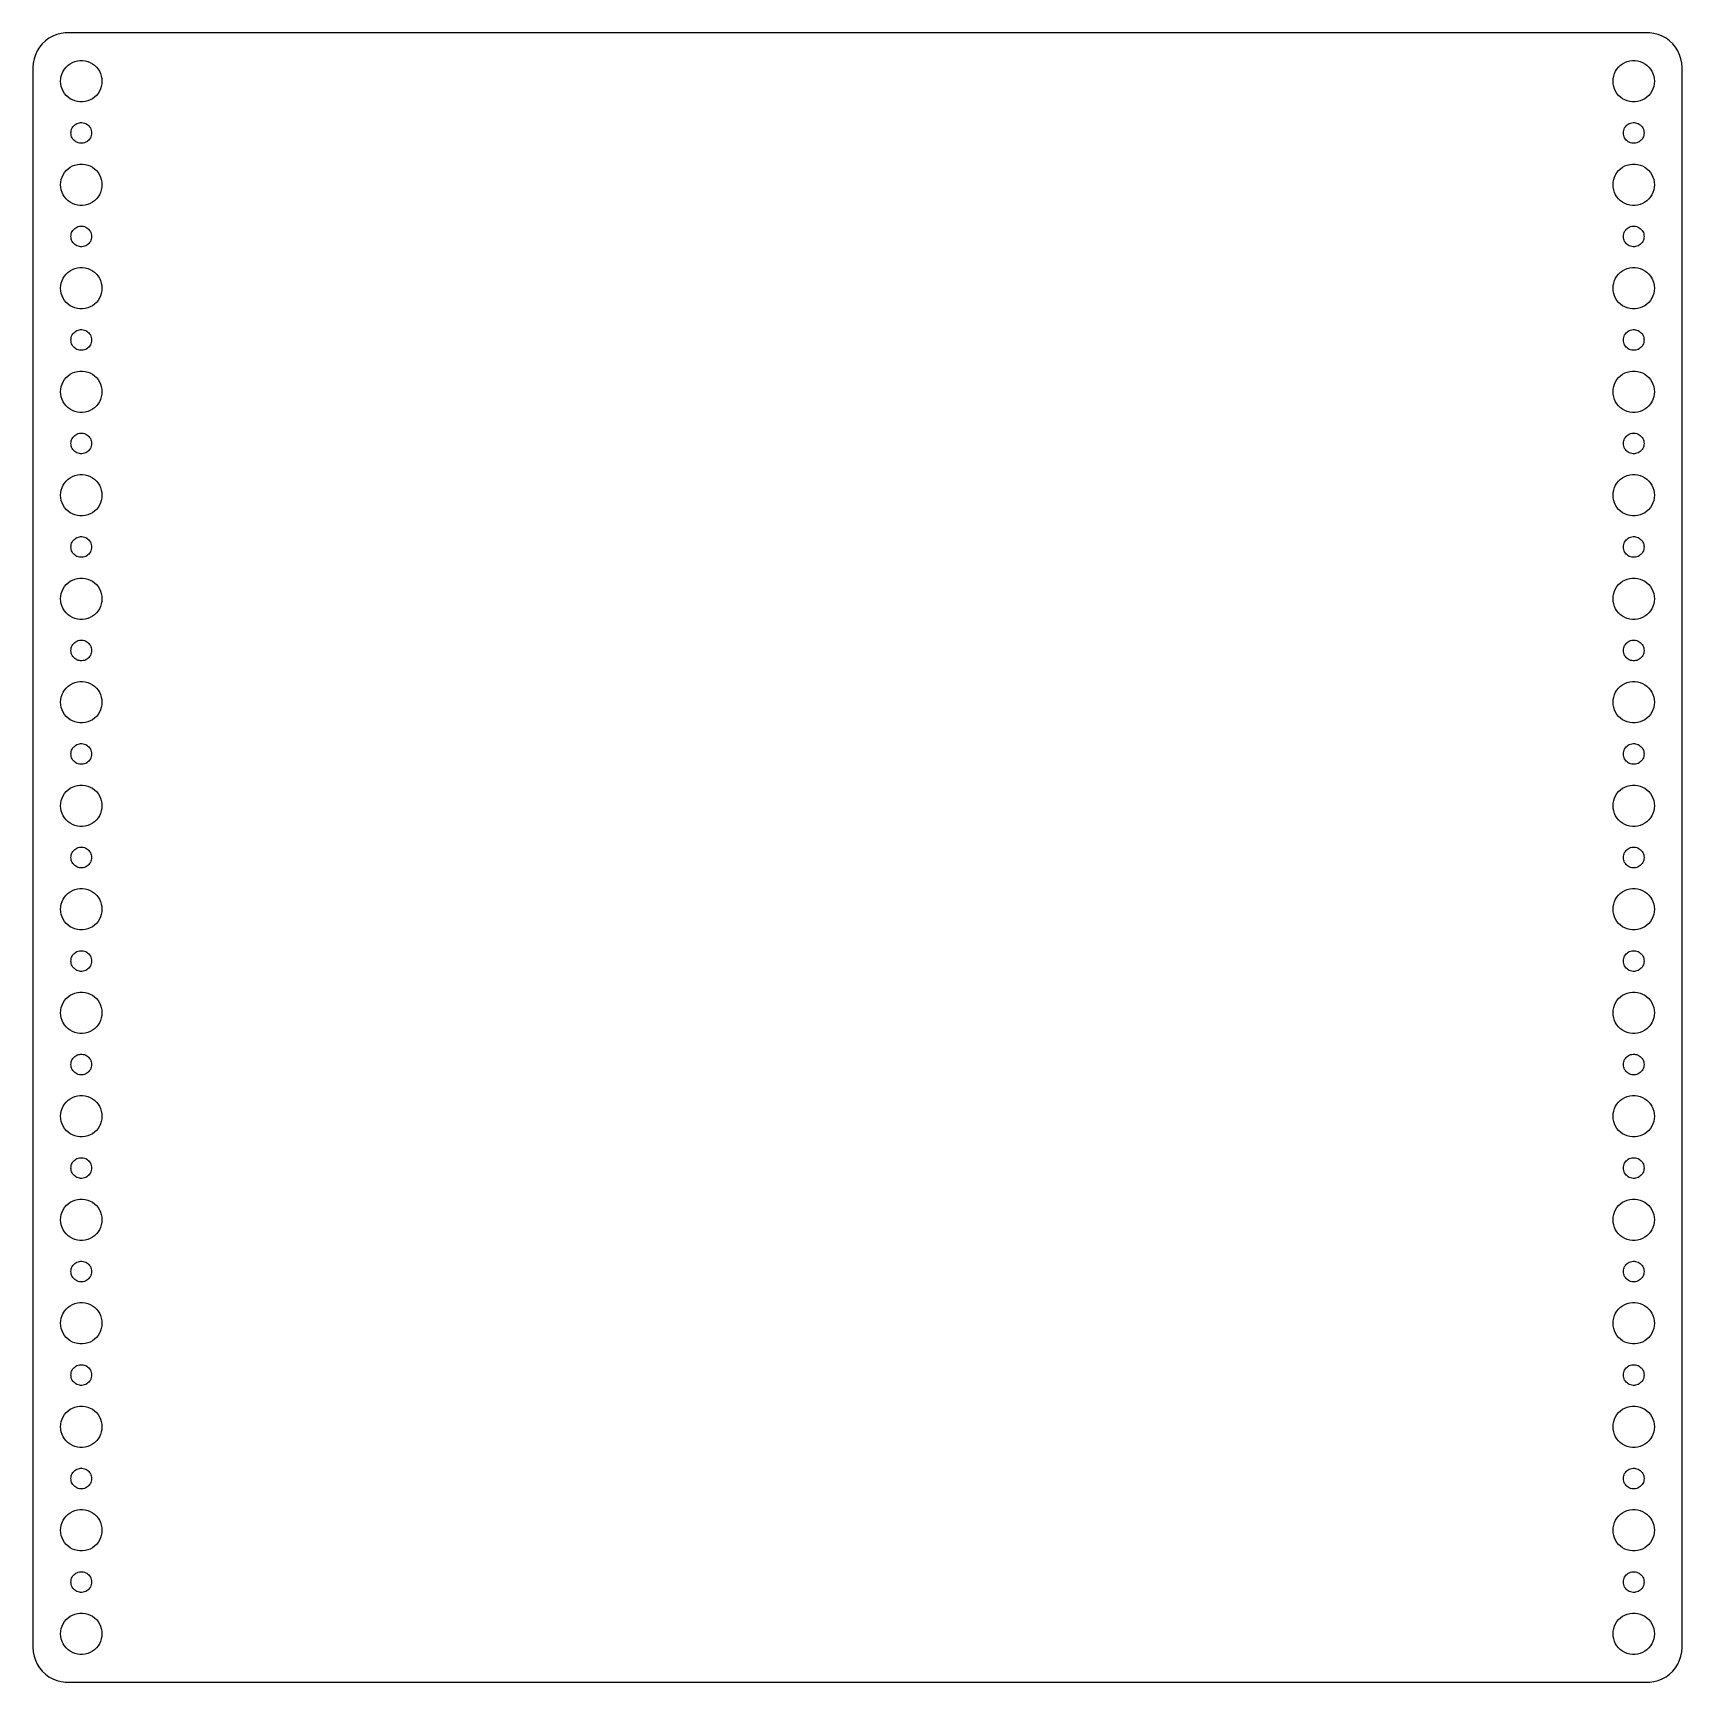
# Model space of a CAD drawing. Header units: metres. Extents: x -120 to 120, y -119 to 119.
import ezdxf

# ---------------------------------------------------------------- set-up
doc = ezdxf.new("R2010")
doc.units = ezdxf.units.M

msp = doc.modelspace()

# ---------------------------------------------------------------- linework, layer by layer
for p, q in [((-118.545, 117.439), (-118.882, 116.909)), ((-118.145, 117.923), (-118.545, 117.439)), ((-117.687, 118.353), (-118.145, 117.923)), ((-117.179, 118.722), (-117.687, 118.353)), ((-116.629, 119.024), (-117.179, 118.722)), ((-116.045, 119.255), (-116.629, 119.024)), ((-115.437, 119.411), (-116.045, 119.255)), ((-114.814, 119.49), (-115.437, 119.411)), ((114.814, 119.49), (-114.814, 119.49)), ((115.437, 119.411), (114.814, 119.49)), ((116.045, 119.255), (115.437, 119.411)), ((116.629, 119.024), (116.045, 119.255)), ((117.179, 118.722), (116.629, 119.024)), ((117.687, 118.353), (117.179, 118.722)), ((118.145, 117.923), (117.687, 118.353)), ((118.545, 117.439), (118.145, 117.923)), ((118.882, 116.909), (118.545, 117.439)), ((-119.461, 115.127), (-119.5, 114.5)), ((-119.343, 115.743), (-119.461, 115.127)), ((-119.149, 116.341), (-119.343, 115.743)), ((-118.882, 116.909), (-119.149, 116.341)), ((-114.687, 114.554), (-114.412, 114.812)), ((-114.412, 114.812), (-114.107, 115.033)), ((-114.107, 115.033), (-113.777, 115.214)), ((-113.777, 115.214), (-113.427, 115.353)), ((-113.427, 115.353), (-113.062, 115.447)), ((-113.062, 115.447), (-112.688, 115.494)), ((-112.688, 115.494), (-112.312, 115.494)), ((-112.312, 115.494), (-111.938, 115.447)), ((-111.938, 115.447), (-111.573, 115.353)), ((-111.573, 115.353), (-111.223, 115.214)), ((-111.223, 115.214), (-110.893, 115.033)), ((-110.893, 115.033), (-110.588, 114.812)), ((-110.588, 114.812), (-110.313, 114.554)), ((110.313, 114.554), (110.588, 114.812)), ((110.588, 114.812), (110.893, 115.033)), ((110.893, 115.033), (111.223, 115.214)), ((111.223, 115.214), (111.573, 115.353)), ((111.573, 115.353), (111.938, 115.447)), ((111.938, 115.447), (112.312, 115.494)), ((112.312, 115.494), (112.688, 115.494)), ((112.688, 115.494), (113.062, 115.447)), ((113.062, 115.447), (113.427, 115.353)), ((113.427, 115.353), (113.777, 115.214)), ((113.777, 115.214), (114.107, 115.033)), ((114.107, 115.033), (114.412, 114.812)), ((114.412, 114.812), (114.687, 114.554)), ((119.149, 116.341), (118.882, 116.909)), ((119.343, 115.743), (119.149, 116.341)), ((119.461, 115.127), (119.343, 115.743)), ((119.5, 114.5), (119.461, 115.127)), ((-119.5, 114.5), (-119.5, -114.5)), ((-115.5, 112.5), (-115.476, 112.876)), ((-115.476, 112.124), (-115.5, 112.5)), ((-115.476, 112.876), (-115.406, 113.246)), ((-115.406, 113.246), (-115.289, 113.604)), ((-115.289, 113.604), (-115.129, 113.945)), ((-115.129, 113.945), (-114.927, 114.263)), ((-114.927, 114.263), (-114.687, 114.554)), ((-110.313, 114.554), (-110.073, 114.263)), ((-110.073, 114.263), (-109.871, 113.945)), ((-109.871, 113.945), (-109.711, 113.604)), ((-109.711, 113.604), (-109.594, 113.246)), ((-109.594, 113.246), (-109.524, 112.876)), ((-109.524, 112.876), (-109.5, 112.5)), ((-109.5, 112.5), (-109.524, 112.124)), ((109.5, 112.5), (109.524, 112.876)), ((109.524, 112.124), (109.5, 112.5)), ((109.524, 112.876), (109.594, 113.246)), ((109.594, 113.246), (109.711, 113.604)), ((109.711, 113.604), (109.871, 113.945)), ((109.871, 113.945), (110.073, 114.263)), ((110.073, 114.263), (110.313, 114.554)), ((114.687, 114.554), (114.927, 114.263)), ((114.927, 114.263), (115.129, 113.945)), ((115.129, 113.945), (115.289, 113.604)), ((115.289, 113.604), (115.406, 113.246)), ((115.406, 113.246), (115.476, 112.876)), ((115.476, 112.876), (115.5, 112.5)), ((115.5, 112.5), (115.476, 112.124)), ((119.5, -114.5), (119.5, 114.5)), ((-115.406, 111.754), (-115.476, 112.124)), ((-115.289, 111.396), (-115.406, 111.754)), ((-115.129, 111.055), (-115.289, 111.396)), ((-114.927, 110.737), (-115.129, 111.055)), ((-114.687, 110.446), (-114.927, 110.737)), ((-114.412, 110.188), (-114.687, 110.446)), ((-114.107, 109.967), (-114.412, 110.188)), ((-113.777, 109.786), (-114.107, 109.967)), ((-110.893, 109.967), (-111.223, 109.786)), ((-110.588, 110.188), (-110.893, 109.967)), ((-110.313, 110.446), (-110.588, 110.188)), ((-110.073, 110.737), (-110.313, 110.446)), ((-109.871, 111.055), (-110.073, 110.737)), ((-109.711, 111.396), (-109.871, 111.055)), ((-109.594, 111.754), (-109.711, 111.396)), ((-109.524, 112.124), (-109.594, 111.754)), ((109.594, 111.754), (109.524, 112.124)), ((109.711, 111.396), (109.594, 111.754)), ((109.871, 111.055), (109.711, 111.396)), ((110.073, 110.737), (109.871, 111.055)), ((110.313, 110.446), (110.073, 110.737)), ((110.588, 110.188), (110.313, 110.446)), ((110.893, 109.967), (110.588, 110.188)), ((111.223, 109.786), (110.893, 109.967)), ((114.107, 109.967), (113.777, 109.786)), ((114.412, 110.188), (114.107, 109.967)), ((114.687, 110.446), (114.412, 110.188)), ((114.927, 110.737), (114.687, 110.446)), ((115.129, 111.055), (114.927, 110.737)), ((115.289, 111.396), (115.129, 111.055)), ((115.406, 111.754), (115.289, 111.396)), ((115.476, 112.124), (115.406, 111.754)), ((-113.427, 109.647), (-113.777, 109.786)), ((-113.062, 109.553), (-113.427, 109.647)), ((-112.688, 109.506), (-113.062, 109.553)), ((-112.312, 109.506), (-112.688, 109.506)), ((-111.938, 109.553), (-112.312, 109.506)), ((-111.573, 109.647), (-111.938, 109.553)), ((-111.223, 109.786), (-111.573, 109.647)), ((111.573, 109.647), (111.223, 109.786)), ((111.938, 109.553), (111.573, 109.647)), ((112.312, 109.506), (111.938, 109.553)), ((112.688, 109.506), (112.312, 109.506)), ((113.062, 109.553), (112.688, 109.506)), ((113.427, 109.647), (113.062, 109.553)), ((113.777, 109.786), (113.427, 109.647)), ((-114, 105), (-113.988, 105.188)), ((-113.988, 105.188), (-113.953, 105.373)), ((-113.953, 105.373), (-113.895, 105.552)), ((-113.895, 105.552), (-113.814, 105.723)), ((-113.814, 105.723), (-113.714, 105.882)), ((-113.714, 105.882), (-113.593, 106.027)), ((-113.593, 106.027), (-113.456, 106.156)), ((-113.456, 106.156), (-113.304, 106.266)), ((-113.304, 106.266), (-113.139, 106.357)), ((-113.139, 106.357), (-112.964, 106.427)), ((-112.964, 106.427), (-112.781, 106.473)), ((-112.781, 106.473), (-112.594, 106.497)), ((-112.594, 106.497), (-112.406, 106.497)), ((-112.406, 106.497), (-112.219, 106.473)), ((-112.219, 106.473), (-112.036, 106.427)), ((-112.036, 106.427), (-111.861, 106.357)), ((-111.861, 106.357), (-111.696, 106.266)), ((-111.696, 106.266), (-111.544, 106.156)), ((-111.544, 106.156), (-111.407, 106.027)), ((-111.407, 106.027), (-111.286, 105.882)), ((-111.286, 105.882), (-111.186, 105.723)), ((-111.186, 105.723), (-111.105, 105.552)), ((-111.105, 105.552), (-111.047, 105.373)), ((-111.047, 105.373), (-111.012, 105.188)), ((-111.012, 105.188), (-111, 105)), ((111, 105), (111.012, 105.188)), ((111.012, 105.188), (111.047, 105.373)), ((111.047, 105.373), (111.105, 105.552)), ((111.105, 105.552), (111.186, 105.723)), ((111.186, 105.723), (111.286, 105.882)), ((111.286, 105.882), (111.407, 106.027)), ((111.407, 106.027), (111.544, 106.156)), ((111.544, 106.156), (111.696, 106.266)), ((111.696, 106.266), (111.861, 106.357)), ((111.861, 106.357), (112.036, 106.427)), ((112.036, 106.427), (112.219, 106.473)), ((112.219, 106.473), (112.406, 106.497)), ((112.406, 106.497), (112.594, 106.497)), ((112.594, 106.497), (112.781, 106.473)), ((112.781, 106.473), (112.964, 106.427)), ((112.964, 106.427), (113.139, 106.357)), ((113.139, 106.357), (113.304, 106.266)), ((113.304, 106.266), (113.456, 106.156)), ((113.456, 106.156), (113.593, 106.027)), ((113.593, 106.027), (113.714, 105.882)), ((113.714, 105.882), (113.814, 105.723)), ((113.814, 105.723), (113.895, 105.552)), ((113.895, 105.552), (113.953, 105.373)), ((113.953, 105.373), (113.988, 105.188)), ((113.988, 105.188), (114, 105)), ((-113.988, 104.812), (-114, 105)), ((-113.953, 104.627), (-113.988, 104.812)), ((-113.895, 104.448), (-113.953, 104.627)), ((-113.814, 104.277), (-113.895, 104.448)), ((-113.714, 104.118), (-113.814, 104.277)), ((-113.593, 103.973), (-113.714, 104.118)), ((-113.456, 103.844), (-113.593, 103.973)), ((-113.304, 103.734), (-113.456, 103.844)), ((-113.139, 103.643), (-113.304, 103.734)), ((-112.964, 103.573), (-113.139, 103.643)), ((-112.781, 103.527), (-112.964, 103.573)), ((-112.594, 103.503), (-112.781, 103.527)), ((-112.406, 103.503), (-112.594, 103.503)), ((-112.219, 103.527), (-112.406, 103.503)), ((-112.036, 103.573), (-112.219, 103.527)), ((-111.861, 103.643), (-112.036, 103.573)), ((-111.696, 103.734), (-111.861, 103.643)), ((-111.544, 103.844), (-111.696, 103.734)), ((-111.407, 103.973), (-111.544, 103.844)), ((-111.286, 104.118), (-111.407, 103.973)), ((-111.186, 104.277), (-111.286, 104.118)), ((-111.105, 104.448), (-111.186, 104.277)), ((-111.047, 104.627), (-111.105, 104.448)), ((-111.012, 104.812), (-111.047, 104.627)), ((-111, 105), (-111.012, 104.812)), ((111.012, 104.812), (111, 105)), ((111.047, 104.627), (111.012, 104.812)), ((111.105, 104.448), (111.047, 104.627)), ((111.186, 104.277), (111.105, 104.448)), ((111.286, 104.118), (111.186, 104.277)), ((111.407, 103.973), (111.286, 104.118)), ((111.544, 103.844), (111.407, 103.973)), ((111.696, 103.734), (111.544, 103.844)), ((111.861, 103.643), (111.696, 103.734)), ((112.036, 103.573), (111.861, 103.643)), ((112.219, 103.527), (112.036, 103.573)), ((112.406, 103.503), (112.219, 103.527)), ((112.594, 103.503), (112.406, 103.503)), ((112.781, 103.527), (112.594, 103.503)), ((112.964, 103.573), (112.781, 103.527)), ((113.139, 103.643), (112.964, 103.573)), ((113.304, 103.734), (113.139, 103.643)), ((113.456, 103.844), (113.304, 103.734)), ((113.593, 103.973), (113.456, 103.844)), ((113.714, 104.118), (113.593, 103.973)), ((113.814, 104.277), (113.714, 104.118)), ((113.895, 104.448), (113.814, 104.277)), ((113.953, 104.627), (113.895, 104.448)), ((113.988, 104.812), (113.953, 104.627)), ((114, 105), (113.988, 104.812)), ((-113.427, 100.353), (-113.062, 100.447)), ((-113.062, 100.447), (-112.688, 100.494)), ((-112.688, 100.494), (-112.312, 100.494)), ((-112.312, 100.494), (-111.938, 100.447)), ((-111.938, 100.447), (-111.573, 100.353)), ((111.573, 100.353), (111.938, 100.447)), ((111.938, 100.447), (112.312, 100.494)), ((112.312, 100.494), (112.688, 100.494)), ((112.688, 100.494), (113.062, 100.447)), ((113.062, 100.447), (113.427, 100.353)), ((-115.476, 97.876), (-115.406, 98.2461)), ((-115.406, 98.2461), (-115.289, 98.6044)), ((-115.289, 98.6044), (-115.129, 98.9453)), ((-115.129, 98.9453), (-114.927, 99.2634)), ((-114.927, 99.2634), (-114.687, 99.5536)), ((-114.687, 99.5536), (-114.412, 99.8115)), ((-114.412, 99.8115), (-114.107, 100.033)), ((-114.107, 100.033), (-113.777, 100.214)), ((-113.777, 100.214), (-113.427, 100.353)), ((-111.573, 100.353), (-111.223, 100.214)), ((-111.223, 100.214), (-110.893, 100.033)), ((-110.893, 100.033), (-110.588, 99.8115)), ((-110.588, 99.8115), (-110.313, 99.5536)), ((-110.313, 99.5536), (-110.073, 99.2634)), ((-110.073, 99.2634), (-109.871, 98.9453)), ((-109.871, 98.9453), (-109.711, 98.6044)), ((-109.711, 98.6044), (-109.594, 98.2461)), ((-109.594, 98.2461), (-109.524, 97.876)), ((109.524, 97.876), (109.594, 98.2461)), ((109.594, 98.2461), (109.711, 98.6044)), ((109.711, 98.6044), (109.871, 98.9453)), ((109.871, 98.9453), (110.073, 99.2634)), ((110.073, 99.2634), (110.313, 99.5536)), ((110.313, 99.5536), (110.588, 99.8115)), ((110.588, 99.8115), (110.893, 100.033)), ((110.893, 100.033), (111.223, 100.214)), ((111.223, 100.214), (111.573, 100.353)), ((113.427, 100.353), (113.777, 100.214)), ((113.777, 100.214), (114.107, 100.033)), ((114.107, 100.033), (114.412, 99.8115)), ((114.412, 99.8115), (114.687, 99.5536)), ((114.687, 99.5536), (114.927, 99.2634)), ((114.927, 99.2634), (115.129, 98.9453)), ((115.129, 98.9453), (115.289, 98.6044)), ((115.289, 98.6044), (115.406, 98.2461)), ((115.406, 98.2461), (115.476, 97.876)), ((-115.5, 97.5), (-115.476, 97.876)), ((-115.476, 97.124), (-115.5, 97.5)), ((-115.406, 96.7539), (-115.476, 97.124)), ((-115.289, 96.3956), (-115.406, 96.7539)), ((-115.129, 96.0547), (-115.289, 96.3956)), ((-114.927, 95.7366), (-115.129, 96.0547)), ((-114.687, 95.4464), (-114.927, 95.7366)), ((-110.073, 95.7366), (-110.313, 95.4464)), ((-109.871, 96.0547), (-110.073, 95.7366)), ((-109.711, 96.3956), (-109.871, 96.0547)), ((-109.594, 96.7539), (-109.711, 96.3956)), ((-109.524, 97.124), (-109.594, 96.7539)), ((-109.524, 97.876), (-109.5, 97.5)), ((-109.5, 97.5), (-109.524, 97.124)), ((109.5, 97.5), (109.524, 97.876)), ((109.524, 97.124), (109.5, 97.5)), ((109.594, 96.7539), (109.524, 97.124)), ((109.711, 96.3956), (109.594, 96.7539)), ((109.871, 96.0547), (109.711, 96.3956)), ((110.073, 95.7366), (109.871, 96.0547)), ((110.313, 95.4464), (110.073, 95.7366)), ((114.927, 95.7366), (114.687, 95.4464)), ((115.129, 96.0547), (114.927, 95.7366)), ((115.289, 96.3956), (115.129, 96.0547)), ((115.406, 96.7539), (115.289, 96.3956)), ((115.476, 97.124), (115.406, 96.7539)), ((115.476, 97.876), (115.5, 97.5)), ((115.5, 97.5), (115.476, 97.124)), ((-114.412, 95.1885), (-114.687, 95.4464)), ((-114.107, 94.967), (-114.412, 95.1885)), ((-113.777, 94.7855), (-114.107, 94.967)), ((-113.427, 94.6468), (-113.777, 94.7855)), ((-113.062, 94.5531), (-113.427, 94.6468)), ((-112.688, 94.5059), (-113.062, 94.5531)), ((-112.312, 94.5059), (-112.688, 94.5059)), ((-111.938, 94.5531), (-112.312, 94.5059)), ((-111.573, 94.6468), (-111.938, 94.5531)), ((-111.223, 94.7855), (-111.573, 94.6468)), ((-110.893, 94.967), (-111.223, 94.7855)), ((-110.588, 95.1885), (-110.893, 94.967)), ((-110.313, 95.4464), (-110.588, 95.1885)), ((110.588, 95.1885), (110.313, 95.4464)), ((110.893, 94.967), (110.588, 95.1885)), ((111.223, 94.7855), (110.893, 94.967)), ((111.573, 94.6468), (111.223, 94.7855)), ((111.938, 94.5531), (111.573, 94.6468)), ((112.312, 94.5059), (111.938, 94.5531)), ((112.688, 94.5059), (112.312, 94.5059)), ((113.062, 94.5531), (112.688, 94.5059)), ((113.427, 94.6468), (113.062, 94.5531)), ((113.777, 94.7855), (113.427, 94.6468)), ((114.107, 94.967), (113.777, 94.7855)), ((114.412, 95.1885), (114.107, 94.967)), ((114.687, 95.4464), (114.412, 95.1885)), ((-113.814, 90.7226), (-113.714, 90.8817)), ((-113.714, 90.8817), (-113.593, 91.0268)), ((-113.593, 91.0268), (-113.456, 91.1558)), ((-113.456, 91.1558), (-113.304, 91.2665)), ((-113.304, 91.2665), (-113.139, 91.3572)), ((-113.139, 91.3572), (-112.964, 91.4266)), ((-112.964, 91.4266), (-112.781, 91.4734)), ((-112.781, 91.4734), (-112.594, 91.497)), ((-112.594, 91.497), (-112.406, 91.497)), ((-112.406, 91.497), (-112.219, 91.4734)), ((-112.219, 91.4734), (-112.036, 91.4266)), ((-112.036, 91.4266), (-111.861, 91.3572)), ((-111.861, 91.3572), (-111.696, 91.2665)), ((-111.696, 91.2665), (-111.544, 91.1558)), ((-111.544, 91.1558), (-111.407, 91.0268)), ((-111.407, 91.0268), (-111.286, 90.8817)), ((-111.286, 90.8817), (-111.186, 90.7226)), ((111.186, 90.7226), (111.286, 90.8817)), ((111.286, 90.8817), (111.407, 91.0268)), ((111.407, 91.0268), (111.544, 91.1558)), ((111.544, 91.1558), (111.696, 91.2665)), ((111.696, 91.2665), (111.861, 91.3572)), ((111.861, 91.3572), (112.036, 91.4266)), ((112.036, 91.4266), (112.219, 91.4734)), ((112.219, 91.4734), (112.406, 91.497)), ((112.406, 91.497), (112.594, 91.497)), ((112.594, 91.497), (112.781, 91.4734)), ((112.781, 91.4734), (112.964, 91.4266)), ((112.964, 91.4266), (113.139, 91.3572)), ((113.139, 91.3572), (113.304, 91.2665)), ((113.304, 91.2665), (113.456, 91.1558)), ((113.456, 91.1558), (113.593, 91.0268)), ((113.593, 91.0268), (113.714, 90.8817)), ((113.714, 90.8817), (113.814, 90.7226)), ((-114, 90), (-113.988, 90.188)), ((-113.988, 89.812), (-114, 90)), ((-113.988, 90.188), (-113.953, 90.373)), ((-113.953, 89.627), (-113.988, 89.812)), ((-113.953, 90.373), (-113.895, 90.5522)), ((-113.895, 89.4478), (-113.953, 89.627)), ((-113.895, 90.5522), (-113.814, 90.7226)), ((-113.814, 89.2774), (-113.895, 89.4478)), ((-113.714, 89.1183), (-113.814, 89.2774)), ((-113.593, 88.9732), (-113.714, 89.1183)), ((-113.456, 88.8442), (-113.593, 88.9732)), ((-113.304, 88.7335), (-113.456, 88.8442)), ((-113.139, 88.6428), (-113.304, 88.7335)), ((-112.964, 88.5734), (-113.139, 88.6428)), ((-112.781, 88.5266), (-112.964, 88.5734)), ((-112.594, 88.503), (-112.781, 88.5266)), ((-112.406, 88.503), (-112.594, 88.503)), ((-112.219, 88.5266), (-112.406, 88.503)), ((-112.036, 88.5734), (-112.219, 88.5266)), ((-111.861, 88.6428), (-112.036, 88.5734)), ((-111.696, 88.7335), (-111.861, 88.6428)), ((-111.544, 88.8442), (-111.696, 88.7335)), ((-111.407, 88.9732), (-111.544, 88.8442)), ((-111.286, 89.1183), (-111.407, 88.9732)), ((-111.186, 89.2774), (-111.286, 89.1183)), ((-111.186, 90.7226), (-111.105, 90.5522)), ((-111.105, 89.4478), (-111.186, 89.2774)), ((-111.105, 90.5522), (-111.047, 90.373)), ((-111.047, 89.627), (-111.105, 89.4478)), ((-111.047, 90.373), (-111.012, 90.188)), ((-111.012, 89.812), (-111.047, 89.627)), ((-111.012, 90.188), (-111, 90)), ((-111, 90), (-111.012, 89.812)), ((111, 90), (111.012, 90.188)), ((111.012, 89.812), (111, 90)), ((111.012, 90.188), (111.047, 90.373)), ((111.047, 89.627), (111.012, 89.812)), ((111.047, 90.373), (111.105, 90.5522)), ((111.105, 89.4478), (111.047, 89.627)), ((111.105, 90.5522), (111.186, 90.7226)), ((111.186, 89.2774), (111.105, 89.4478)), ((111.286, 89.1183), (111.186, 89.2774)), ((111.407, 88.9732), (111.286, 89.1183)), ((111.544, 88.8442), (111.407, 88.9732)), ((111.696, 88.7335), (111.544, 88.8442)), ((111.861, 88.6428), (111.696, 88.7335)), ((112.036, 88.5734), (111.861, 88.6428)), ((112.219, 88.5266), (112.036, 88.5734)), ((112.406, 88.503), (112.219, 88.5266)), ((112.594, 88.503), (112.406, 88.503)), ((112.781, 88.5266), (112.594, 88.503)), ((112.964, 88.5734), (112.781, 88.5266)), ((113.139, 88.6428), (112.964, 88.5734)), ((113.304, 88.7335), (113.139, 88.6428)), ((113.456, 88.8442), (113.304, 88.7335)), ((113.593, 88.9732), (113.456, 88.8442)), ((113.714, 89.1183), (113.593, 88.9732)), ((113.814, 89.2774), (113.714, 89.1183)), ((113.814, 90.7226), (113.895, 90.5522)), ((113.895, 89.4478), (113.814, 89.2774)), ((113.895, 90.5522), (113.953, 90.373)), ((113.953, 89.627), (113.895, 89.4478)), ((113.953, 90.373), (113.988, 90.188)), ((113.988, 89.812), (113.953, 89.627)), ((113.988, 90.188), (114, 90)), ((114, 90), (113.988, 89.812)), ((-115.289, 83.6044), (-115.129, 83.9453)), ((-115.129, 83.9453), (-114.927, 84.2634)), ((-114.927, 84.2634), (-114.687, 84.5536)), ((-114.687, 84.5536), (-114.412, 84.8115)), ((-114.412, 84.8115), (-114.107, 85.033)), ((-114.107, 85.033), (-113.777, 85.2145)), ((-113.777, 85.2145), (-113.427, 85.3532)), ((-113.427, 85.3532), (-113.062, 85.4469)), ((-113.062, 85.4469), (-112.688, 85.4941)), ((-112.688, 85.4941), (-112.312, 85.4941)), ((-112.312, 85.4941), (-111.938, 85.4469)), ((-111.938, 85.4469), (-111.573, 85.3532)), ((-111.573, 85.3532), (-111.223, 85.2145)), ((-111.223, 85.2145), (-110.893, 85.033)), ((-110.893, 85.033), (-110.588, 84.8115)), ((-110.588, 84.8115), (-110.313, 84.5536)), ((-110.313, 84.5536), (-110.073, 84.2634)), ((-110.073, 84.2634), (-109.871, 83.9453)), ((-109.871, 83.9453), (-109.711, 83.6044)), ((109.711, 83.6044), (109.871, 83.9453)), ((109.871, 83.9453), (110.073, 84.2634)), ((110.073, 84.2634), (110.313, 84.5536)), ((110.313, 84.5536), (110.588, 84.8115)), ((110.588, 84.8115), (110.893, 85.033)), ((110.893, 85.033), (111.223, 85.2145)), ((111.223, 85.2145), (111.573, 85.3532)), ((111.573, 85.3532), (111.938, 85.4469)), ((111.938, 85.4469), (112.312, 85.4941)), ((112.312, 85.4941), (112.688, 85.4941)), ((112.688, 85.4941), (113.062, 85.4469)), ((113.062, 85.4469), (113.427, 85.3532)), ((113.427, 85.3532), (113.777, 85.2145)), ((113.777, 85.2145), (114.107, 85.033)), ((114.107, 85.033), (114.412, 84.8115)), ((114.412, 84.8115), (114.687, 84.5536)), ((114.687, 84.5536), (114.927, 84.2634)), ((114.927, 84.2634), (115.129, 83.9453)), ((115.129, 83.9453), (115.289, 83.6044)), ((-115.5, 82.5), (-115.476, 82.876)), ((-115.476, 82.124), (-115.5, 82.5)), ((-115.476, 82.876), (-115.406, 83.2461)), ((-115.406, 81.7539), (-115.476, 82.124)), ((-115.406, 83.2461), (-115.289, 83.6044)), ((-115.289, 81.3956), (-115.406, 81.7539)), ((-115.129, 81.0547), (-115.289, 81.3956)), ((-109.711, 81.3956), (-109.871, 81.0547)), ((-109.711, 83.6044), (-109.594, 83.2461)), ((-109.594, 81.7539), (-109.711, 81.3956)), ((-109.594, 83.2461), (-109.524, 82.876)), ((-109.524, 82.124), (-109.594, 81.7539)), ((-109.524, 82.876), (-109.5, 82.5)), ((-109.5, 82.5), (-109.524, 82.124)), ((109.5, 82.5), (109.524, 82.876)), ((109.524, 82.124), (109.5, 82.5)), ((109.524, 82.876), (109.594, 83.2461)), ((109.594, 81.7539), (109.524, 82.124)), ((109.594, 83.2461), (109.711, 83.6044)), ((109.711, 81.3956), (109.594, 81.7539)), ((109.871, 81.0547), (109.711, 81.3956)), ((115.289, 81.3956), (115.129, 81.0547)), ((115.289, 83.6044), (115.406, 83.2461)), ((115.406, 81.7539), (115.289, 81.3956)), ((115.406, 83.2461), (115.476, 82.876)), ((115.476, 82.124), (115.406, 81.7539)), ((115.476, 82.876), (115.5, 82.5)), ((115.5, 82.5), (115.476, 82.124)), ((-114.927, 80.7366), (-115.129, 81.0547)), ((-114.687, 80.4464), (-114.927, 80.7366)), ((-114.412, 80.1885), (-114.687, 80.4464)), ((-114.107, 79.967), (-114.412, 80.1885)), ((-113.777, 79.7855), (-114.107, 79.967)), ((-113.427, 79.6468), (-113.777, 79.7855)), ((-113.062, 79.5531), (-113.427, 79.6468)), ((-112.688, 79.5059), (-113.062, 79.5531)), ((-112.312, 79.5059), (-112.688, 79.5059)), ((-111.938, 79.5531), (-112.312, 79.5059)), ((-111.573, 79.6468), (-111.938, 79.5531)), ((-111.223, 79.7855), (-111.573, 79.6468)), ((-110.893, 79.967), (-111.223, 79.7855)), ((-110.588, 80.1885), (-110.893, 79.967)), ((-110.313, 80.4464), (-110.588, 80.1885)), ((-110.073, 80.7366), (-110.313, 80.4464)), ((-109.871, 81.0547), (-110.073, 80.7366)), ((110.073, 80.7366), (109.871, 81.0547)), ((110.313, 80.4464), (110.073, 80.7366)), ((110.588, 80.1885), (110.313, 80.4464)), ((110.893, 79.967), (110.588, 80.1885)), ((111.223, 79.7855), (110.893, 79.967)), ((111.573, 79.6468), (111.223, 79.7855)), ((111.938, 79.5531), (111.573, 79.6468)), ((112.312, 79.5059), (111.938, 79.5531)), ((112.688, 79.5059), (112.312, 79.5059)), ((113.062, 79.5531), (112.688, 79.5059)), ((113.427, 79.6468), (113.062, 79.5531)), ((113.777, 79.7855), (113.427, 79.6468)), ((114.107, 79.967), (113.777, 79.7855)), ((114.412, 80.1885), (114.107, 79.967)), ((114.687, 80.4464), (114.412, 80.1885)), ((114.927, 80.7366), (114.687, 80.4464)), ((115.129, 81.0547), (114.927, 80.7366)), ((-112.781, 76.4734), (-112.594, 76.497)), ((-112.594, 76.497), (-112.406, 76.497)), ((-112.406, 76.497), (-112.219, 76.4734)), ((112.219, 76.4734), (112.406, 76.497)), ((112.406, 76.497), (112.594, 76.497)), ((112.594, 76.497), (112.781, 76.4734)), ((-114, 75), (-113.988, 75.188)), ((-113.988, 74.812), (-114, 75)), ((-113.988, 75.188), (-113.953, 75.373)), ((-113.953, 74.627), (-113.988, 74.812)), ((-113.953, 75.373), (-113.895, 75.5522)), ((-113.895, 74.4478), (-113.953, 74.627)), ((-113.895, 75.5522), (-113.814, 75.7226)), ((-113.814, 74.2774), (-113.895, 74.4478)), ((-113.814, 75.7226), (-113.714, 75.8817)), ((-113.714, 74.1183), (-113.814, 74.2774)), ((-113.714, 75.8817), (-113.593, 76.0268)), ((-113.593, 73.9732), (-113.714, 74.1183)), ((-113.593, 76.0268), (-113.456, 76.1558)), ((-113.456, 76.1558), (-113.304, 76.2665)), ((-113.304, 76.2665), (-113.139, 76.3572)), ((-113.139, 76.3572), (-112.964, 76.4266)), ((-112.964, 76.4266), (-112.781, 76.4734)), ((-112.219, 76.4734), (-112.036, 76.4266)), ((-112.036, 76.4266), (-111.861, 76.3572)), ((-111.861, 76.3572), (-111.696, 76.2665)), ((-111.696, 76.2665), (-111.544, 76.1558)), ((-111.544, 76.1558), (-111.407, 76.0268)), ((-111.407, 76.0268), (-111.286, 75.8817)), ((-111.286, 74.1183), (-111.407, 73.9732)), ((-111.286, 75.8817), (-111.186, 75.7226)), ((-111.186, 74.2774), (-111.286, 74.1183)), ((-111.186, 75.7226), (-111.105, 75.5522)), ((-111.105, 74.4478), (-111.186, 74.2774)), ((-111.105, 75.5522), (-111.047, 75.373)), ((-111.047, 74.627), (-111.105, 74.4478)), ((-111.047, 75.373), (-111.012, 75.188)), ((-111.012, 74.812), (-111.047, 74.627)), ((-111.012, 75.188), (-111, 75)), ((-111, 75), (-111.012, 74.812)), ((111, 75), (111.012, 75.188)), ((111.012, 74.812), (111, 75)), ((111.012, 75.188), (111.047, 75.373)), ((111.047, 74.627), (111.012, 74.812)), ((111.047, 75.373), (111.105, 75.5522)), ((111.105, 74.4478), (111.047, 74.627)), ((111.105, 75.5522), (111.186, 75.7226)), ((111.186, 74.2774), (111.105, 74.4478)), ((111.186, 75.7226), (111.286, 75.8817)), ((111.286, 74.1183), (111.186, 74.2774)), ((111.286, 75.8817), (111.407, 76.0268)), ((111.407, 73.9732), (111.286, 74.1183)), ((111.407, 76.0268), (111.544, 76.1558)), ((111.544, 76.1558), (111.696, 76.2665)), ((111.696, 76.2665), (111.861, 76.3572)), ((111.861, 76.3572), (112.036, 76.4266)), ((112.036, 76.4266), (112.219, 76.4734)), ((112.781, 76.4734), (112.964, 76.4266)), ((112.964, 76.4266), (113.139, 76.3572)), ((113.139, 76.3572), (113.304, 76.2665)), ((113.304, 76.2665), (113.456, 76.1558)), ((113.456, 76.1558), (113.593, 76.0268)), ((113.593, 76.0268), (113.714, 75.8817)), ((113.714, 74.1183), (113.593, 73.9732)), ((113.714, 75.8817), (113.814, 75.7226)), ((113.814, 74.2774), (113.714, 74.1183)), ((113.814, 75.7226), (113.895, 75.5522)), ((113.895, 74.4478), (113.814, 74.2774)), ((113.895, 75.5522), (113.953, 75.373)), ((113.953, 74.627), (113.895, 74.4478)), ((113.953, 75.373), (113.988, 75.188)), ((113.988, 74.812), (113.953, 74.627)), ((113.988, 75.188), (114, 75)), ((114, 75), (113.988, 74.812)), ((-113.456, 73.8442), (-113.593, 73.9732)), ((-113.304, 73.7335), (-113.456, 73.8442)), ((-113.139, 73.6428), (-113.304, 73.7335)), ((-112.964, 73.5734), (-113.139, 73.6428)), ((-112.781, 73.5266), (-112.964, 73.5734)), ((-112.594, 73.503), (-112.781, 73.5266)), ((-112.406, 73.503), (-112.594, 73.503)), ((-112.219, 73.5266), (-112.406, 73.503)), ((-112.036, 73.5734), (-112.219, 73.5266)), ((-111.861, 73.6428), (-112.036, 73.5734)), ((-111.696, 73.7335), (-111.861, 73.6428)), ((-111.544, 73.8442), (-111.696, 73.7335)), ((-111.407, 73.9732), (-111.544, 73.8442)), ((111.544, 73.8442), (111.407, 73.9732)), ((111.696, 73.7335), (111.544, 73.8442)), ((111.861, 73.6428), (111.696, 73.7335)), ((112.036, 73.5734), (111.861, 73.6428)), ((112.219, 73.5266), (112.036, 73.5734)), ((112.406, 73.503), (112.219, 73.5266)), ((112.594, 73.503), (112.406, 73.503)), ((112.781, 73.5266), (112.594, 73.503)), ((112.964, 73.5734), (112.781, 73.5266)), ((113.139, 73.6428), (112.964, 73.5734)), ((113.304, 73.7335), (113.139, 73.6428)), ((113.456, 73.8442), (113.304, 73.7335)), ((113.593, 73.9732), (113.456, 73.8442)), ((-114.927, 69.2634), (-114.687, 69.5536)), ((-114.687, 69.5536), (-114.412, 69.8115)), ((-114.412, 69.8115), (-114.107, 70.033)), ((-114.107, 70.033), (-113.777, 70.2145)), ((-113.777, 70.2145), (-113.427, 70.3532)), ((-113.427, 70.3532), (-113.062, 70.4469)), ((-113.062, 70.4469), (-112.688, 70.4941)), ((-112.688, 70.4941), (-112.312, 70.4941)), ((-112.312, 70.4941), (-111.938, 70.4469)), ((-111.938, 70.4469), (-111.573, 70.3532)), ((-111.573, 70.3532), (-111.223, 70.2145)), ((-111.223, 70.2145), (-110.893, 70.033)), ((-110.893, 70.033), (-110.588, 69.8115)), ((-110.588, 69.8115), (-110.313, 69.5536)), ((-110.313, 69.5536), (-110.073, 69.2634)), ((110.073, 69.2634), (110.313, 69.5536)), ((110.313, 69.5536), (110.588, 69.8115)), ((110.588, 69.8115), (110.893, 70.033)), ((110.893, 70.033), (111.223, 70.2145)), ((111.223, 70.2145), (111.573, 70.3532)), ((111.573, 70.3532), (111.938, 70.4469)), ((111.938, 70.4469), (112.312, 70.4941)), ((112.312, 70.4941), (112.688, 70.4941)), ((112.688, 70.4941), (113.062, 70.4469)), ((113.062, 70.4469), (113.427, 70.3532)), ((113.427, 70.3532), (113.777, 70.2145)), ((113.777, 70.2145), (114.107, 70.033)), ((114.107, 70.033), (114.412, 69.8115)), ((114.412, 69.8115), (114.687, 69.5536)), ((114.687, 69.5536), (114.927, 69.2634)), ((-115.5, 67.5), (-115.476, 67.876)), ((-115.476, 67.124), (-115.5, 67.5)), ((-115.476, 67.876), (-115.406, 68.2461)), ((-115.406, 66.7539), (-115.476, 67.124)), ((-115.406, 68.2461), (-115.289, 68.6044)), ((-115.289, 68.6044), (-115.129, 68.9453)), ((-115.129, 68.9453), (-114.927, 69.2634)), ((-110.073, 69.2634), (-109.871, 68.9453)), ((-109.871, 68.9453), (-109.711, 68.6044)), ((-109.711, 68.6044), (-109.594, 68.2461)), ((-109.594, 68.2461), (-109.524, 67.876)), ((-109.524, 67.124), (-109.594, 66.7539)), ((-109.524, 67.876), (-109.5, 67.5)), ((-109.5, 67.5), (-109.524, 67.124)), ((109.5, 67.5), (109.524, 67.876)), ((109.524, 67.124), (109.5, 67.5)), ((109.524, 67.876), (109.594, 68.2461)), ((109.594, 66.7539), (109.524, 67.124)), ((109.594, 68.2461), (109.711, 68.6044)), ((109.711, 68.6044), (109.871, 68.9453)), ((109.871, 68.9453), (110.073, 69.2634)), ((114.927, 69.2634), (115.129, 68.9453)), ((115.129, 68.9453), (115.289, 68.6044)), ((115.289, 68.6044), (115.406, 68.2461)), ((115.406, 68.2461), (115.476, 67.876)), ((115.476, 67.124), (115.406, 66.7539)), ((115.476, 67.876), (115.5, 67.5)), ((115.5, 67.5), (115.476, 67.124)), ((-115.289, 66.3956), (-115.406, 66.7539)), ((-115.129, 66.0547), (-115.289, 66.3956)), ((-114.927, 65.7366), (-115.129, 66.0547)), ((-114.687, 65.4464), (-114.927, 65.7366)), ((-114.412, 65.1885), (-114.687, 65.4464)), ((-114.107, 64.967), (-114.412, 65.1885)), ((-113.777, 64.7855), (-114.107, 64.967)), ((-113.427, 64.6468), (-113.777, 64.7855)), ((-113.062, 64.5531), (-113.427, 64.6468)), ((-112.688, 64.5059), (-113.062, 64.5531)), ((-111.938, 64.5531), (-112.312, 64.5059)), ((-111.573, 64.6468), (-111.938, 64.5531)), ((-111.223, 64.7855), (-111.573, 64.6468)), ((-110.893, 64.967), (-111.223, 64.7855)), ((-110.588, 65.1885), (-110.893, 64.967)), ((-110.313, 65.4464), (-110.588, 65.1885)), ((-110.073, 65.7366), (-110.313, 65.4464)), ((-109.871, 66.0547), (-110.073, 65.7366)), ((-109.711, 66.3956), (-109.871, 66.0547)), ((-109.594, 66.7539), (-109.711, 66.3956)), ((109.711, 66.3956), (109.594, 66.7539)), ((109.871, 66.0547), (109.711, 66.3956)), ((110.073, 65.7366), (109.871, 66.0547)), ((110.313, 65.4464), (110.073, 65.7366)), ((110.588, 65.1885), (110.313, 65.4464)), ((110.893, 64.967), (110.588, 65.1885)), ((111.223, 64.7855), (110.893, 64.967)), ((111.573, 64.6468), (111.223, 64.7855)), ((111.938, 64.5531), (111.573, 64.6468)), ((112.312, 64.5059), (111.938, 64.5531)), ((113.062, 64.5531), (112.688, 64.5059)), ((113.427, 64.6468), (113.062, 64.5531)), ((113.777, 64.7855), (113.427, 64.6468)), ((114.107, 64.967), (113.777, 64.7855)), ((114.412, 65.1885), (114.107, 64.967)), ((114.687, 65.4464), (114.412, 65.1885)), ((114.927, 65.7366), (114.687, 65.4464)), ((115.129, 66.0547), (114.927, 65.7366)), ((115.289, 66.3956), (115.129, 66.0547)), ((115.406, 66.7539), (115.289, 66.3956)), ((-112.312, 64.5059), (-112.688, 64.5059)), ((112.688, 64.5059), (112.312, 64.5059)), ((-114, 60), (-113.988, 60.188)), ((-113.988, 59.812), (-114, 60)), ((-113.988, 60.188), (-113.953, 60.373)), ((-113.953, 59.627), (-113.988, 59.812)), ((-113.953, 60.373), (-113.895, 60.5522)), ((-113.895, 60.5522), (-113.814, 60.7226)), ((-113.814, 60.7226), (-113.714, 60.8817)), ((-113.714, 60.8817), (-113.593, 61.0268)), ((-113.593, 61.0268), (-113.456, 61.1558)), ((-113.456, 61.1558), (-113.304, 61.2665)), ((-113.304, 61.2665), (-113.139, 61.3572)), ((-113.139, 61.3572), (-112.964, 61.4266)), ((-112.964, 61.4266), (-112.781, 61.4734)), ((-112.781, 61.4734), (-112.594, 61.497)), ((-112.594, 61.497), (-112.406, 61.497)), ((-112.406, 61.497), (-112.219, 61.4734)), ((-112.219, 61.4734), (-112.036, 61.4266)), ((-112.036, 61.4266), (-111.861, 61.3572)), ((-111.861, 61.3572), (-111.696, 61.2665)), ((-111.696, 61.2665), (-111.544, 61.1558)), ((-111.544, 61.1558), (-111.407, 61.0268)), ((-111.407, 61.0268), (-111.286, 60.8817)), ((-111.286, 60.8817), (-111.186, 60.7226)), ((-111.186, 60.7226), (-111.105, 60.5522)), ((-111.105, 60.5522), (-111.047, 60.373)), ((-111.047, 60.373), (-111.012, 60.188)), ((-111.012, 59.812), (-111.047, 59.627)), ((-111.012, 60.188), (-111, 60)), ((-111, 60), (-111.012, 59.812)), ((111, 60), (111.012, 60.188)), ((111.012, 59.812), (111, 60)), ((111.012, 60.188), (111.047, 60.373)), ((111.047, 59.627), (111.012, 59.812)), ((111.047, 60.373), (111.105, 60.5522)), ((111.105, 60.5522), (111.186, 60.7226)), ((111.186, 60.7226), (111.286, 60.8817)), ((111.286, 60.8817), (111.407, 61.0268)), ((111.407, 61.0268), (111.544, 61.1558)), ((111.544, 61.1558), (111.696, 61.2665)), ((111.696, 61.2665), (111.861, 61.3572)), ((111.861, 61.3572), (112.036, 61.4266)), ((112.036, 61.4266), (112.219, 61.4734)), ((112.219, 61.4734), (112.406, 61.497)), ((112.406, 61.497), (112.594, 61.497)), ((112.594, 61.497), (112.781, 61.4734)), ((112.781, 61.4734), (112.964, 61.4266)), ((112.964, 61.4266), (113.139, 61.3572)), ((113.139, 61.3572), (113.304, 61.2665)), ((113.304, 61.2665), (113.456, 61.1558)), ((113.456, 61.1558), (113.593, 61.0268)), ((113.593, 61.0268), (113.714, 60.8817)), ((113.714, 60.8817), (113.814, 60.7226)), ((113.814, 60.7226), (113.895, 60.5522)), ((113.895, 60.5522), (113.953, 60.373)), ((113.953, 60.373), (113.988, 60.188)), ((113.988, 59.812), (113.953, 59.627)), ((113.988, 60.188), (114, 60)), ((114, 60), (113.988, 59.812)), ((-113.895, 59.4478), (-113.953, 59.627)), ((-113.814, 59.2774), (-113.895, 59.4478)), ((-113.714, 59.1183), (-113.814, 59.2774)), ((-113.593, 58.9732), (-113.714, 59.1183)), ((-113.456, 58.8442), (-113.593, 58.9732)), ((-113.304, 58.7335), (-113.456, 58.8442)), ((-113.139, 58.6428), (-113.304, 58.7335)), ((-112.964, 58.5734), (-113.139, 58.6428)), ((-112.781, 58.5266), (-112.964, 58.5734)), ((-112.594, 58.503), (-112.781, 58.5266)), ((-112.406, 58.503), (-112.594, 58.503)), ((-112.219, 58.5266), (-112.406, 58.503)), ((-112.036, 58.5734), (-112.219, 58.5266)), ((-111.861, 58.6428), (-112.036, 58.5734)), ((-111.696, 58.7335), (-111.861, 58.6428)), ((-111.544, 58.8442), (-111.696, 58.7335)), ((-111.407, 58.9732), (-111.544, 58.8442)), ((-111.286, 59.1183), (-111.407, 58.9732)), ((-111.186, 59.2774), (-111.286, 59.1183)), ((-111.105, 59.4478), (-111.186, 59.2774)), ((-111.047, 59.627), (-111.105, 59.4478)), ((111.105, 59.4478), (111.047, 59.627)), ((111.186, 59.2774), (111.105, 59.4478)), ((111.286, 59.1183), (111.186, 59.2774)), ((111.407, 58.9732), (111.286, 59.1183)), ((111.544, 58.8442), (111.407, 58.9732)), ((111.696, 58.7335), (111.544, 58.8442)), ((111.861, 58.6428), (111.696, 58.7335)), ((112.036, 58.5734), (111.861, 58.6428)), ((112.219, 58.5266), (112.036, 58.5734)), ((112.406, 58.503), (112.219, 58.5266)), ((112.594, 58.503), (112.406, 58.503)), ((112.781, 58.5266), (112.594, 58.503)), ((112.964, 58.5734), (112.781, 58.5266)), ((113.139, 58.6428), (112.964, 58.5734)), ((113.304, 58.7335), (113.139, 58.6428)), ((113.456, 58.8442), (113.304, 58.7335)), ((113.593, 58.9732), (113.456, 58.8442)), ((113.714, 59.1183), (113.593, 58.9732)), ((113.814, 59.2774), (113.714, 59.1183)), ((113.895, 59.4478), (113.814, 59.2774)), ((113.953, 59.627), (113.895, 59.4478)), ((-114.412, 54.8115), (-114.107, 55.033)), ((-114.107, 55.033), (-113.777, 55.2145)), ((-113.777, 55.2145), (-113.427, 55.3532)), ((-113.427, 55.3532), (-113.062, 55.4469)), ((-113.062, 55.4469), (-112.688, 55.4941)), ((-112.688, 55.4941), (-112.312, 55.4941)), ((-112.312, 55.4941), (-111.938, 55.4469)), ((-111.938, 55.4469), (-111.573, 55.3532)), ((-111.573, 55.3532), (-111.223, 55.2145)), ((-111.223, 55.2145), (-110.893, 55.033)), ((-110.893, 55.033), (-110.588, 54.8115)), ((110.588, 54.8115), (110.893, 55.033)), ((110.893, 55.033), (111.223, 55.2145)), ((111.223, 55.2145), (111.573, 55.3532)), ((111.573, 55.3532), (111.938, 55.4469)), ((111.938, 55.4469), (112.312, 55.4941)), ((112.312, 55.4941), (112.688, 55.4941)), ((112.688, 55.4941), (113.062, 55.4469)), ((113.062, 55.4469), (113.427, 55.3532)), ((113.427, 55.3532), (113.777, 55.2145)), ((113.777, 55.2145), (114.107, 55.033)), ((114.107, 55.033), (114.412, 54.8115)), ((-115.5, 52.5), (-115.476, 52.876)), ((-115.476, 52.876), (-115.406, 53.2461)), ((-115.406, 53.2461), (-115.289, 53.6044)), ((-115.289, 53.6044), (-115.129, 53.9453)), ((-115.129, 53.9453), (-114.927, 54.2634)), ((-114.927, 54.2634), (-114.687, 54.5536)), ((-114.687, 54.5536), (-114.412, 54.8115)), ((-110.588, 54.8115), (-110.313, 54.5536)), ((-110.313, 54.5536), (-110.073, 54.2634)), ((-110.073, 54.2634), (-109.871, 53.9453)), ((-109.871, 53.9453), (-109.711, 53.6044)), ((-109.711, 53.6044), (-109.594, 53.2461)), ((-109.594, 53.2461), (-109.524, 52.876)), ((-109.524, 52.876), (-109.5, 52.5)), ((109.5, 52.5), (109.524, 52.876)), ((109.524, 52.876), (109.594, 53.2461)), ((109.594, 53.2461), (109.711, 53.6044)), ((109.711, 53.6044), (109.871, 53.9453)), ((109.871, 53.9453), (110.073, 54.2634)), ((110.073, 54.2634), (110.313, 54.5536)), ((110.313, 54.5536), (110.588, 54.8115)), ((114.412, 54.8115), (114.687, 54.5536)), ((114.687, 54.5536), (114.927, 54.2634)), ((114.927, 54.2634), (115.129, 53.9453)), ((115.129, 53.9453), (115.289, 53.6044)), ((115.289, 53.6044), (115.406, 53.2461)), ((115.406, 53.2461), (115.476, 52.876)), ((115.476, 52.876), (115.5, 52.5)), ((-115.476, 52.124), (-115.5, 52.5)), ((-115.406, 51.7539), (-115.476, 52.124)), ((-115.289, 51.3956), (-115.406, 51.7539)), ((-115.129, 51.0547), (-115.289, 51.3956)), ((-114.927, 50.7366), (-115.129, 51.0547)), ((-114.687, 50.4464), (-114.927, 50.7366)), ((-114.412, 50.1885), (-114.687, 50.4464)), ((-110.313, 50.4464), (-110.588, 50.1885)), ((-110.073, 50.7366), (-110.313, 50.4464)), ((-109.871, 51.0547), (-110.073, 50.7366)), ((-109.711, 51.3956), (-109.871, 51.0547)), ((-109.594, 51.7539), (-109.711, 51.3956)), ((-109.524, 52.124), (-109.594, 51.7539)), ((-109.5, 52.5), (-109.524, 52.124)), ((109.524, 52.124), (109.5, 52.5)), ((109.594, 51.7539), (109.524, 52.124)), ((109.711, 51.3956), (109.594, 51.7539)), ((109.871, 51.0547), (109.711, 51.3956)), ((110.073, 50.7366), (109.871, 51.0547)), ((110.313, 50.4464), (110.073, 50.7366)), ((110.588, 50.1885), (110.313, 50.4464)), ((114.687, 50.4464), (114.412, 50.1885)), ((114.927, 50.7366), (114.687, 50.4464)), ((115.129, 51.0547), (114.927, 50.7366)), ((115.289, 51.3956), (115.129, 51.0547)), ((115.406, 51.7539), (115.289, 51.3956)), ((115.476, 52.124), (115.406, 51.7539)), ((115.5, 52.5), (115.476, 52.124)), ((-114.107, 49.967), (-114.412, 50.1885)), ((-113.777, 49.7855), (-114.107, 49.967)), ((-113.427, 49.6468), (-113.777, 49.7855)), ((-113.062, 49.5531), (-113.427, 49.6468)), ((-112.688, 49.5059), (-113.062, 49.5531)), ((-112.312, 49.5059), (-112.688, 49.5059)), ((-111.938, 49.5531), (-112.312, 49.5059)), ((-111.573, 49.6468), (-111.938, 49.5531)), ((-111.223, 49.7855), (-111.573, 49.6468)), ((-110.893, 49.967), (-111.223, 49.7855)), ((-110.588, 50.1885), (-110.893, 49.967)), ((110.893, 49.967), (110.588, 50.1885)), ((111.223, 49.7855), (110.893, 49.967)), ((111.573, 49.6468), (111.223, 49.7855)), ((111.938, 49.5531), (111.573, 49.6468)), ((112.312, 49.5059), (111.938, 49.5531)), ((112.688, 49.5059), (112.312, 49.5059)), ((113.062, 49.5531), (112.688, 49.5059)), ((113.427, 49.6468), (113.062, 49.5531)), ((113.777, 49.7855), (113.427, 49.6468)), ((114.107, 49.967), (113.777, 49.7855)), ((114.412, 50.1885), (114.107, 49.967)), ((-113.953, 45.373), (-113.895, 45.5522)), ((-113.895, 45.5522), (-113.814, 45.7226)), ((-113.814, 45.7226), (-113.714, 45.8817)), ((-113.714, 45.8817), (-113.593, 46.0268)), ((-113.593, 46.0268), (-113.456, 46.1558)), ((-113.456, 46.1558), (-113.304, 46.2665)), ((-113.304, 46.2665), (-113.139, 46.3572)), ((-113.139, 46.3572), (-112.964, 46.4266)), ((-112.964, 46.4266), (-112.781, 46.4734)), ((-112.781, 46.4734), (-112.594, 46.497)), ((-112.594, 46.497), (-112.406, 46.497)), ((-112.406, 46.497), (-112.219, 46.4734)), ((-112.219, 46.4734), (-112.036, 46.4266)), ((-112.036, 46.4266), (-111.861, 46.3572)), ((-111.861, 46.3572), (-111.696, 46.2665)), ((-111.696, 46.2665), (-111.544, 46.1558)), ((-111.544, 46.1558), (-111.407, 46.0268)), ((-111.407, 46.0268), (-111.286, 45.8817)), ((-111.286, 45.8817), (-111.186, 45.7226)), ((-111.186, 45.7226), (-111.105, 45.5522)), ((-111.105, 45.5522), (-111.047, 45.373)), ((111.047, 45.373), (111.105, 45.5522)), ((111.105, 45.5522), (111.186, 45.7226)), ((111.186, 45.7226), (111.286, 45.8817)), ((111.286, 45.8817), (111.407, 46.0268)), ((111.407, 46.0268), (111.544, 46.1558)), ((111.544, 46.1558), (111.696, 46.2665)), ((111.696, 46.2665), (111.861, 46.3572)), ((111.861, 46.3572), (112.036, 46.4266)), ((112.036, 46.4266), (112.219, 46.4734)), ((112.219, 46.4734), (112.406, 46.497)), ((112.406, 46.497), (112.594, 46.497)), ((112.594, 46.497), (112.781, 46.4734)), ((112.781, 46.4734), (112.964, 46.4266)), ((112.964, 46.4266), (113.139, 46.3572)), ((113.139, 46.3572), (113.304, 46.2665)), ((113.304, 46.2665), (113.456, 46.1558)), ((113.456, 46.1558), (113.593, 46.0268)), ((113.593, 46.0268), (113.714, 45.8817)), ((113.714, 45.8817), (113.814, 45.7226)), ((113.814, 45.7226), (113.895, 45.5522)), ((113.895, 45.5522), (113.953, 45.373)), ((-114, 45), (-113.988, 45.188)), ((-113.988, 44.812), (-114, 45)), ((-113.988, 45.188), (-113.953, 45.373)), ((-113.953, 44.627), (-113.988, 44.812)), ((-113.895, 44.4478), (-113.953, 44.627)), ((-113.814, 44.2774), (-113.895, 44.4478)), ((-113.714, 44.1183), (-113.814, 44.2774)), ((-113.593, 43.9732), (-113.714, 44.1183)), ((-113.456, 43.8442), (-113.593, 43.9732)), ((-113.304, 43.7335), (-113.456, 43.8442)), ((-113.139, 43.6428), (-113.304, 43.7335)), ((-112.964, 43.5734), (-113.139, 43.6428)), ((-112.781, 43.5266), (-112.964, 43.5734)), ((-112.594, 43.503), (-112.781, 43.5266)), ((-112.406, 43.503), (-112.594, 43.503)), ((-112.219, 43.5266), (-112.406, 43.503)), ((-112.036, 43.5734), (-112.219, 43.5266)), ((-111.861, 43.6428), (-112.036, 43.5734)), ((-111.696, 43.7335), (-111.861, 43.6428)), ((-111.544, 43.8442), (-111.696, 43.7335)), ((-111.407, 43.9732), (-111.544, 43.8442)), ((-111.286, 44.1183), (-111.407, 43.9732)), ((-111.186, 44.2774), (-111.286, 44.1183)), ((-111.105, 44.4478), (-111.186, 44.2774)), ((-111.047, 44.627), (-111.105, 44.4478)), ((-111.047, 45.373), (-111.012, 45.188)), ((-111.012, 44.812), (-111.047, 44.627)), ((-111.012, 45.188), (-111, 45)), ((-111, 45), (-111.012, 44.812)), ((111, 45), (111.012, 45.188)), ((111.012, 44.812), (111, 45)), ((111.012, 45.188), (111.047, 45.373)), ((111.047, 44.627), (111.012, 44.812)), ((111.105, 44.4478), (111.047, 44.627)), ((111.186, 44.2774), (111.105, 44.4478)), ((111.286, 44.1183), (111.186, 44.2774)), ((111.407, 43.9732), (111.286, 44.1183)), ((111.544, 43.8442), (111.407, 43.9732)), ((111.696, 43.7335), (111.544, 43.8442)), ((111.861, 43.6428), (111.696, 43.7335)), ((112.036, 43.5734), (111.861, 43.6428)), ((112.219, 43.5266), (112.036, 43.5734)), ((112.406, 43.503), (112.219, 43.5266)), ((112.594, 43.503), (112.406, 43.503)), ((112.781, 43.5266), (112.594, 43.503)), ((112.964, 43.5734), (112.781, 43.5266)), ((113.139, 43.6428), (112.964, 43.5734)), ((113.304, 43.7335), (113.139, 43.6428)), ((113.456, 43.8442), (113.304, 43.7335)), ((113.593, 43.9732), (113.456, 43.8442)), ((113.714, 44.1183), (113.593, 43.9732)), ((113.814, 44.2774), (113.714, 44.1183)), ((113.895, 44.4478), (113.814, 44.2774)), ((113.953, 44.627), (113.895, 44.4478)), ((113.953, 45.373), (113.988, 45.188)), ((113.988, 44.812), (113.953, 44.627)), ((113.988, 45.188), (114, 45)), ((114, 45), (113.988, 44.812)), ((-115.476, 37.876), (-115.406, 38.2461)), ((-115.406, 38.2461), (-115.289, 38.6044)), ((-115.289, 38.6044), (-115.129, 38.9453)), ((-115.129, 38.9453), (-114.927, 39.2634)), ((-114.927, 39.2634), (-114.687, 39.5536)), ((-114.687, 39.5536), (-114.412, 39.8115)), ((-114.412, 39.8115), (-114.107, 40.033)), ((-114.107, 40.033), (-113.777, 40.2145)), ((-113.777, 40.2145), (-113.427, 40.3532)), ((-113.427, 40.3532), (-113.062, 40.4469)), ((-113.062, 40.4469), (-112.688, 40.4941)), ((-112.688, 40.4941), (-112.312, 40.4941)), ((-112.312, 40.4941), (-111.938, 40.4469)), ((-111.938, 40.4469), (-111.573, 40.3532)), ((-111.573, 40.3532), (-111.223, 40.2145)), ((-111.223, 40.2145), (-110.893, 40.033)), ((-110.893, 40.033), (-110.588, 39.8115)), ((-110.588, 39.8115), (-110.313, 39.5536)), ((-110.313, 39.5536), (-110.073, 39.2634)), ((-110.073, 39.2634), (-109.871, 38.9453)), ((-109.871, 38.9453), (-109.711, 38.6044)), ((-109.711, 38.6044), (-109.594, 38.2461)), ((-109.594, 38.2461), (-109.524, 37.876)), ((109.524, 37.876), (109.594, 38.2461)), ((109.594, 38.2461), (109.711, 38.6044)), ((109.711, 38.6044), (109.871, 38.9453)), ((109.871, 38.9453), (110.073, 39.2634)), ((110.073, 39.2634), (110.313, 39.5536)), ((110.313, 39.5536), (110.588, 39.8115)), ((110.588, 39.8115), (110.893, 40.033)), ((110.893, 40.033), (111.223, 40.2145)), ((111.223, 40.2145), (111.573, 40.3532)), ((111.573, 40.3532), (111.938, 40.4469)), ((111.938, 40.4469), (112.312, 40.4941)), ((112.312, 40.4941), (112.688, 40.4941)), ((112.688, 40.4941), (113.062, 40.4469)), ((113.062, 40.4469), (113.427, 40.3532)), ((113.427, 40.3532), (113.777, 40.2145)), ((113.777, 40.2145), (114.107, 40.033)), ((114.107, 40.033), (114.412, 39.8115)), ((114.412, 39.8115), (114.687, 39.5536)), ((114.687, 39.5536), (114.927, 39.2634)), ((114.927, 39.2634), (115.129, 38.9453)), ((115.129, 38.9453), (115.289, 38.6044)), ((115.289, 38.6044), (115.406, 38.2461)), ((115.406, 38.2461), (115.476, 37.876)), ((-115.5, 37.5), (-115.476, 37.876)), ((-115.476, 37.124), (-115.5, 37.5)), ((-115.406, 36.7539), (-115.476, 37.124)), ((-115.289, 36.3956), (-115.406, 36.7539)), ((-115.129, 36.0547), (-115.289, 36.3956)), ((-114.927, 35.7366), (-115.129, 36.0547)), ((-109.871, 36.0547), (-110.073, 35.7366)), ((-109.711, 36.3956), (-109.871, 36.0547)), ((-109.594, 36.7539), (-109.711, 36.3956)), ((-109.524, 37.124), (-109.594, 36.7539)), ((-109.524, 37.876), (-109.5, 37.5)), ((-109.5, 37.5), (-109.524, 37.124)), ((109.5, 37.5), (109.524, 37.876)), ((109.524, 37.124), (109.5, 37.5)), ((109.594, 36.7539), (109.524, 37.124)), ((109.711, 36.3956), (109.594, 36.7539)), ((109.871, 36.0547), (109.711, 36.3956)), ((110.073, 35.7366), (109.871, 36.0547)), ((115.129, 36.0547), (114.927, 35.7366)), ((115.289, 36.3956), (115.129, 36.0547)), ((115.406, 36.7539), (115.289, 36.3956)), ((115.476, 37.124), (115.406, 36.7539)), ((115.476, 37.876), (115.5, 37.5)), ((115.5, 37.5), (115.476, 37.124)), ((-114.687, 35.4464), (-114.927, 35.7366)), ((-114.412, 35.1885), (-114.687, 35.4464)), ((-114.107, 34.967), (-114.412, 35.1885)), ((-113.777, 34.7855), (-114.107, 34.967)), ((-113.427, 34.6468), (-113.777, 34.7855)), ((-113.062, 34.5531), (-113.427, 34.6468)), ((-112.688, 34.5059), (-113.062, 34.5531)), ((-112.312, 34.5059), (-112.688, 34.5059)), ((-111.938, 34.5531), (-112.312, 34.5059)), ((-111.573, 34.6468), (-111.938, 34.5531)), ((-111.223, 34.7855), (-111.573, 34.6468)), ((-110.893, 34.967), (-111.223, 34.7855)), ((-110.588, 35.1885), (-110.893, 34.967)), ((-110.313, 35.4464), (-110.588, 35.1885)), ((-110.073, 35.7366), (-110.313, 35.4464)), ((110.313, 35.4464), (110.073, 35.7366)), ((110.588, 35.1885), (110.313, 35.4464)), ((110.893, 34.967), (110.588, 35.1885)), ((111.223, 34.7855), (110.893, 34.967)), ((111.573, 34.6468), (111.223, 34.7855)), ((111.938, 34.5531), (111.573, 34.6468)), ((112.312, 34.5059), (111.938, 34.5531)), ((112.688, 34.5059), (112.312, 34.5059)), ((113.062, 34.5531), (112.688, 34.5059)), ((113.427, 34.6468), (113.062, 34.5531)), ((113.777, 34.7855), (113.427, 34.6468)), ((114.107, 34.967), (113.777, 34.7855)), ((114.412, 35.1885), (114.107, 34.967)), ((114.687, 35.4464), (114.412, 35.1885)), ((114.927, 35.7366), (114.687, 35.4464)), ((-113.593, 31.0268), (-113.456, 31.1558)), ((-113.456, 31.1558), (-113.304, 31.2665)), ((-113.304, 31.2665), (-113.139, 31.3572)), ((-113.139, 31.3572), (-112.964, 31.4266)), ((-112.964, 31.4266), (-112.781, 31.4734)), ((-112.781, 31.4734), (-112.594, 31.497)), ((-112.594, 31.497), (-112.406, 31.497)), ((-112.406, 31.497), (-112.219, 31.4734)), ((-112.219, 31.4734), (-112.036, 31.4266)), ((-112.036, 31.4266), (-111.861, 31.3572)), ((-111.861, 31.3572), (-111.696, 31.2665)), ((-111.696, 31.2665), (-111.544, 31.1558)), ((-111.544, 31.1558), (-111.407, 31.0268)), ((111.407, 31.0268), (111.544, 31.1558)), ((111.544, 31.1558), (111.696, 31.2665)), ((111.696, 31.2665), (111.861, 31.3572)), ((111.861, 31.3572), (112.036, 31.4266)), ((112.036, 31.4266), (112.219, 31.4734)), ((112.219, 31.4734), (112.406, 31.497)), ((112.406, 31.497), (112.594, 31.497)), ((112.594, 31.497), (112.781, 31.4734)), ((112.781, 31.4734), (112.964, 31.4266)), ((112.964, 31.4266), (113.139, 31.3572)), ((113.139, 31.3572), (113.304, 31.2665)), ((113.304, 31.2665), (113.456, 31.1558)), ((113.456, 31.1558), (113.593, 31.0268)), ((-114, 30), (-113.988, 30.188)), ((-113.988, 29.812), (-114, 30)), ((-113.988, 30.188), (-113.953, 30.373)), ((-113.953, 29.627), (-113.988, 29.812)), ((-113.953, 30.373), (-113.895, 30.5522)), ((-113.895, 29.4478), (-113.953, 29.627)), ((-113.895, 30.5522), (-113.814, 30.7226)), ((-113.814, 29.2774), (-113.895, 29.4478)), ((-113.814, 30.7226), (-113.714, 30.8817)), ((-113.714, 29.1183), (-113.814, 29.2774)), ((-113.714, 30.8817), (-113.593, 31.0268)), ((-113.593, 28.9732), (-113.714, 29.1183)), ((-113.456, 28.8442), (-113.593, 28.9732)), ((-113.304, 28.7335), (-113.456, 28.8442)), ((-113.139, 28.6427), (-113.304, 28.7335)), ((-111.696, 28.7335), (-111.861, 28.6427)), ((-111.544, 28.8442), (-111.696, 28.7335)), ((-111.407, 28.9732), (-111.544, 28.8442)), ((-111.407, 31.0268), (-111.286, 30.8817)), ((-111.286, 29.1183), (-111.407, 28.9732)), ((-111.286, 30.8817), (-111.186, 30.7226)), ((-111.186, 29.2774), (-111.286, 29.1183)), ((-111.186, 30.7226), (-111.105, 30.5522)), ((-111.105, 29.4478), (-111.186, 29.2774)), ((-111.105, 30.5522), (-111.047, 30.373)), ((-111.047, 29.627), (-111.105, 29.4478)), ((-111.047, 30.373), (-111.012, 30.188)), ((-111.012, 29.812), (-111.047, 29.627)), ((-111.012, 30.188), (-111, 30)), ((-111, 30), (-111.012, 29.812)), ((111, 30), (111.012, 30.188)), ((111.012, 29.812), (111, 30)), ((111.012, 30.188), (111.047, 30.373)), ((111.047, 29.627), (111.012, 29.812)), ((111.047, 30.373), (111.105, 30.5522)), ((111.105, 29.4478), (111.047, 29.627)), ((111.105, 30.5522), (111.186, 30.7226)), ((111.186, 29.2774), (111.105, 29.4478)), ((111.186, 30.7226), (111.286, 30.8817)), ((111.286, 29.1183), (111.186, 29.2774)), ((111.286, 30.8817), (111.407, 31.0268)), ((111.407, 28.9732), (111.286, 29.1183)), ((111.544, 28.8442), (111.407, 28.9732)), ((111.696, 28.7335), (111.544, 28.8442)), ((111.861, 28.6427), (111.696, 28.7335)), ((113.304, 28.7335), (113.139, 28.6427)), ((113.456, 28.8442), (113.304, 28.7335)), ((113.593, 28.9732), (113.456, 28.8442)), ((113.593, 31.0268), (113.714, 30.8817)), ((113.714, 29.1183), (113.593, 28.9732)), ((113.714, 30.8817), (113.814, 30.7226)), ((113.814, 29.2774), (113.714, 29.1183)), ((113.814, 30.7226), (113.895, 30.5522)), ((113.895, 29.4478), (113.814, 29.2774)), ((113.895, 30.5522), (113.953, 30.373)), ((113.953, 29.627), (113.895, 29.4478)), ((113.953, 30.373), (113.988, 30.188)), ((113.988, 29.812), (113.953, 29.627)), ((113.988, 30.188), (114, 30)), ((114, 30), (113.988, 29.812)), ((-112.964, 28.5734), (-113.139, 28.6427)), ((-112.781, 28.5266), (-112.964, 28.5734)), ((-112.594, 28.503), (-112.781, 28.5266)), ((-112.406, 28.503), (-112.594, 28.503)), ((-112.219, 28.5266), (-112.406, 28.503)), ((-112.036, 28.5734), (-112.219, 28.5266)), ((-111.861, 28.6427), (-112.036, 28.5734)), ((112.036, 28.5734), (111.861, 28.6427)), ((112.219, 28.5266), (112.036, 28.5734)), ((112.406, 28.503), (112.219, 28.5266)), ((112.594, 28.503), (112.406, 28.503)), ((112.781, 28.5266), (112.594, 28.503)), ((112.964, 28.5734), (112.781, 28.5266)), ((113.139, 28.6427), (112.964, 28.5734)), ((-115.289, 23.6044), (-115.129, 23.9453)), ((-115.129, 23.9453), (-114.927, 24.2634)), ((-114.927, 24.2634), (-114.687, 24.5536)), ((-114.687, 24.5536), (-114.412, 24.8115)), ((-114.412, 24.8115), (-114.107, 25.033)), ((-114.107, 25.033), (-113.777, 25.2145)), ((-113.777, 25.2145), (-113.427, 25.3532)), ((-113.427, 25.3532), (-113.062, 25.4469)), ((-113.062, 25.4469), (-112.688, 25.4941)), ((-112.688, 25.4941), (-112.312, 25.4941)), ((-112.312, 25.4941), (-111.938, 25.4469)), ((-111.938, 25.4469), (-111.573, 25.3532)), ((-111.573, 25.3532), (-111.223, 25.2145)), ((-111.223, 25.2145), (-110.893, 25.033)), ((-110.893, 25.033), (-110.588, 24.8115)), ((-110.588, 24.8115), (-110.313, 24.5536)), ((-110.313, 24.5536), (-110.073, 24.2634)), ((-110.073, 24.2634), (-109.871, 23.9453)), ((-109.871, 23.9453), (-109.711, 23.6044)), ((109.711, 23.6044), (109.871, 23.9453)), ((109.871, 23.9453), (110.073, 24.2634)), ((110.073, 24.2634), (110.313, 24.5536)), ((110.313, 24.5536), (110.588, 24.8115)), ((110.588, 24.8115), (110.893, 25.033)), ((110.893, 25.033), (111.223, 25.2145)), ((111.223, 25.2145), (111.573, 25.3532)), ((111.573, 25.3532), (111.938, 25.4469)), ((111.938, 25.4469), (112.312, 25.4941)), ((112.312, 25.4941), (112.688, 25.4941)), ((112.688, 25.4941), (113.062, 25.4469)), ((113.062, 25.4469), (113.427, 25.3532)), ((113.427, 25.3532), (113.777, 25.2145)), ((113.777, 25.2145), (114.107, 25.033)), ((114.107, 25.033), (114.412, 24.8115)), ((114.412, 24.8115), (114.687, 24.5536)), ((114.687, 24.5536), (114.927, 24.2634)), ((114.927, 24.2634), (115.129, 23.9453)), ((115.129, 23.9453), (115.289, 23.6044)), ((-115.5, 22.5), (-115.476, 22.876)), ((-115.476, 22.124), (-115.5, 22.5)), ((-115.476, 22.876), (-115.406, 23.2461)), ((-115.406, 21.7539), (-115.476, 22.124)), ((-115.406, 23.2461), (-115.289, 23.6044)), ((-115.289, 21.3956), (-115.406, 21.7539)), ((-109.711, 23.6044), (-109.594, 23.2461)), ((-109.594, 21.7539), (-109.711, 21.3956)), ((-109.594, 23.2461), (-109.524, 22.876)), ((-109.524, 22.124), (-109.594, 21.7539)), ((-109.524, 22.876), (-109.5, 22.5)), ((-109.5, 22.5), (-109.524, 22.124)), ((109.5, 22.5), (109.524, 22.876)), ((109.524, 22.124), (109.5, 22.5)), ((109.524, 22.876), (109.594, 23.2461)), ((109.594, 21.7539), (109.524, 22.124)), ((109.594, 23.2461), (109.711, 23.6044)), ((109.711, 21.3956), (109.594, 21.7539)), ((115.289, 23.6044), (115.406, 23.2461)), ((115.406, 21.7539), (115.289, 21.3956)), ((115.406, 23.2461), (115.476, 22.876)), ((115.476, 22.124), (115.406, 21.7539)), ((115.476, 22.876), (115.5, 22.5)), ((115.5, 22.5), (115.476, 22.124)), ((-115.129, 21.0547), (-115.289, 21.3956)), ((-114.927, 20.7366), (-115.129, 21.0547)), ((-114.687, 20.4464), (-114.927, 20.7366)), ((-114.412, 20.1884), (-114.687, 20.4464)), ((-114.107, 19.967), (-114.412, 20.1884)), ((-113.777, 19.7855), (-114.107, 19.967)), ((-113.427, 19.6468), (-113.777, 19.7855)), ((-113.062, 19.5531), (-113.427, 19.6468)), ((-112.688, 19.5059), (-113.062, 19.5531)), ((-112.312, 19.5059), (-112.688, 19.5059)), ((-111.938, 19.5531), (-112.312, 19.5059)), ((-111.573, 19.6468), (-111.938, 19.5531)), ((-111.223, 19.7855), (-111.573, 19.6468)), ((-110.893, 19.967), (-111.223, 19.7855)), ((-110.588, 20.1884), (-110.893, 19.967)), ((-110.313, 20.4464), (-110.588, 20.1884)), ((-110.073, 20.7366), (-110.313, 20.4464)), ((-109.871, 21.0547), (-110.073, 20.7366)), ((-109.711, 21.3956), (-109.871, 21.0547)), ((109.871, 21.0547), (109.711, 21.3956)), ((110.073, 20.7366), (109.871, 21.0547)), ((110.313, 20.4464), (110.073, 20.7366)), ((110.588, 20.1884), (110.313, 20.4464)), ((110.893, 19.967), (110.588, 20.1884)), ((111.223, 19.7855), (110.893, 19.967)), ((111.573, 19.6468), (111.223, 19.7855)), ((111.938, 19.5531), (111.573, 19.6468)), ((112.312, 19.5059), (111.938, 19.5531)), ((112.688, 19.5059), (112.312, 19.5059)), ((113.062, 19.5531), (112.688, 19.5059)), ((113.427, 19.6468), (113.062, 19.5531)), ((113.777, 19.7855), (113.427, 19.6468)), ((114.107, 19.967), (113.777, 19.7855)), ((114.412, 20.1884), (114.107, 19.967)), ((114.687, 20.4464), (114.412, 20.1884)), ((114.927, 20.7366), (114.687, 20.4464)), ((115.129, 21.0547), (114.927, 20.7366)), ((115.289, 21.3956), (115.129, 21.0547)), ((-114, 15), (-113.988, 15.188)), ((-113.988, 14.812), (-114, 15)), ((-113.988, 15.188), (-113.953, 15.373)), ((-113.953, 14.627), (-113.988, 14.812)), ((-113.953, 15.373), (-113.895, 15.5522)), ((-113.895, 14.4478), (-113.953, 14.627)), ((-113.895, 15.5522), (-113.814, 15.7226)), ((-113.814, 14.2774), (-113.895, 14.4478)), ((-113.814, 15.7226), (-113.714, 15.8817)), ((-113.714, 15.8817), (-113.593, 16.0268)), ((-113.593, 16.0268), (-113.456, 16.1558)), ((-113.456, 16.1558), (-113.304, 16.2665)), ((-113.304, 16.2665), (-113.139, 16.3572)), ((-113.139, 16.3572), (-112.964, 16.4266)), ((-112.964, 16.4266), (-112.781, 16.4734)), ((-112.781, 16.4734), (-112.594, 16.497)), ((-112.594, 16.497), (-112.406, 16.497)), ((-112.406, 16.497), (-112.219, 16.4734)), ((-112.219, 16.4734), (-112.036, 16.4266)), ((-112.036, 16.4266), (-111.861, 16.3572)), ((-111.861, 16.3572), (-111.696, 16.2665)), ((-111.696, 16.2665), (-111.544, 16.1558)), ((-111.544, 16.1558), (-111.407, 16.0268)), ((-111.407, 16.0268), (-111.286, 15.8817)), ((-111.286, 15.8817), (-111.186, 15.7226)), ((-111.186, 15.7226), (-111.105, 15.5522)), ((-111.105, 14.4478), (-111.186, 14.2774)), ((-111.105, 15.5522), (-111.047, 15.373)), ((-111.047, 14.627), (-111.105, 14.4478)), ((-111.047, 15.373), (-111.012, 15.188)), ((-111.012, 14.812), (-111.047, 14.627)), ((-111.012, 15.188), (-111, 15)), ((-111, 15), (-111.012, 14.812)), ((111, 15), (111.012, 15.188)), ((111.012, 14.812), (111, 15)), ((111.012, 15.188), (111.047, 15.373)), ((111.047, 14.627), (111.012, 14.812)), ((111.047, 15.373), (111.105, 15.5522)), ((111.105, 14.4478), (111.047, 14.627)), ((111.105, 15.5522), (111.186, 15.7226)), ((111.186, 14.2774), (111.105, 14.4478)), ((111.186, 15.7226), (111.286, 15.8817)), ((111.286, 15.8817), (111.407, 16.0268)), ((111.407, 16.0268), (111.544, 16.1558)), ((111.544, 16.1558), (111.696, 16.2665)), ((111.696, 16.2665), (111.861, 16.3572)), ((111.861, 16.3572), (112.036, 16.4266)), ((112.036, 16.4266), (112.219, 16.4734)), ((112.219, 16.4734), (112.406, 16.497)), ((112.406, 16.497), (112.594, 16.497)), ((112.594, 16.497), (112.781, 16.4734)), ((112.781, 16.4734), (112.964, 16.4266)), ((112.964, 16.4266), (113.139, 16.3572)), ((113.139, 16.3572), (113.304, 16.2665)), ((113.304, 16.2665), (113.456, 16.1558)), ((113.456, 16.1558), (113.593, 16.0268)), ((113.593, 16.0268), (113.714, 15.8817)), ((113.714, 15.8817), (113.814, 15.7226)), ((113.814, 15.7226), (113.895, 15.5522)), ((113.895, 14.4478), (113.814, 14.2774)), ((113.895, 15.5522), (113.953, 15.373)), ((113.953, 14.627), (113.895, 14.4478)), ((113.953, 15.373), (113.988, 15.188)), ((113.988, 14.812), (113.953, 14.627)), ((113.988, 15.188), (114, 15)), ((114, 15), (113.988, 14.812)), ((-113.714, 14.1183), (-113.814, 14.2774)), ((-113.593, 13.9732), (-113.714, 14.1183)), ((-113.456, 13.8442), (-113.593, 13.9732)), ((-113.304, 13.7335), (-113.456, 13.8442)), ((-113.139, 13.6427), (-113.304, 13.7335)), ((-112.964, 13.5734), (-113.139, 13.6427)), ((-112.781, 13.5266), (-112.964, 13.5734)), ((-112.594, 13.5029), (-112.781, 13.5266)), ((-112.406, 13.5029), (-112.594, 13.5029)), ((-112.219, 13.5266), (-112.406, 13.5029)), ((-112.036, 13.5734), (-112.219, 13.5266)), ((-111.861, 13.6427), (-112.036, 13.5734)), ((-111.696, 13.7335), (-111.861, 13.6427)), ((-111.544, 13.8442), (-111.696, 13.7335)), ((-111.407, 13.9732), (-111.544, 13.8442)), ((-111.286, 14.1183), (-111.407, 13.9732)), ((-111.186, 14.2774), (-111.286, 14.1183)), ((111.286, 14.1183), (111.186, 14.2774)), ((111.407, 13.9732), (111.286, 14.1183)), ((111.544, 13.8442), (111.407, 13.9732)), ((111.696, 13.7335), (111.544, 13.8442)), ((111.861, 13.6427), (111.696, 13.7335)), ((112.036, 13.5734), (111.861, 13.6427)), ((112.219, 13.5266), (112.036, 13.5734)), ((112.406, 13.5029), (112.219, 13.5266)), ((112.594, 13.5029), (112.406, 13.5029)), ((112.781, 13.5266), (112.594, 13.5029)), ((112.964, 13.5734), (112.781, 13.5266)), ((113.139, 13.6427), (112.964, 13.5734)), ((113.304, 13.7335), (113.139, 13.6427)), ((113.456, 13.8442), (113.304, 13.7335)), ((113.593, 13.9732), (113.456, 13.8442)), ((113.714, 14.1183), (113.593, 13.9732)), ((113.814, 14.2774), (113.714, 14.1183)), ((-114.687, 9.55363), (-114.412, 9.81154)), ((-114.412, 9.81154), (-114.107, 10.033)), ((-114.107, 10.033), (-113.777, 10.2145)), ((-113.777, 10.2145), (-113.427, 10.3532)), ((-113.427, 10.3532), (-113.062, 10.4469)), ((-113.062, 10.4469), (-112.688, 10.4941)), ((-112.688, 10.4941), (-112.312, 10.4941)), ((-112.312, 10.4941), (-111.938, 10.4469)), ((-111.938, 10.4469), (-111.573, 10.3532)), ((-111.573, 10.3532), (-111.223, 10.2145)), ((-111.223, 10.2145), (-110.893, 10.033)), ((-110.893, 10.033), (-110.588, 9.81154)), ((-110.588, 9.81154), (-110.313, 9.55363)), ((110.313, 9.55363), (110.588, 9.81154)), ((110.588, 9.81154), (110.893, 10.033)), ((110.893, 10.033), (111.223, 10.2145)), ((111.223, 10.2145), (111.573, 10.3532)), ((111.573, 10.3532), (111.938, 10.4469)), ((111.938, 10.4469), (112.312, 10.4941)), ((112.312, 10.4941), (112.688, 10.4941)), ((112.688, 10.4941), (113.062, 10.4469)), ((113.062, 10.4469), (113.427, 10.3532)), ((113.427, 10.3532), (113.777, 10.2145)), ((113.777, 10.2145), (114.107, 10.033)), ((114.107, 10.033), (114.412, 9.81154)), ((114.412, 9.81154), (114.687, 9.55363)), ((-115.5, 7.5), (-115.476, 7.87599)), ((-115.476, 7.12399), (-115.5, 7.5)), ((-115.476, 7.87599), (-115.406, 8.24606)), ((-115.406, 8.24606), (-115.289, 8.60437)), ((-115.289, 8.60437), (-115.129, 8.94525)), ((-115.129, 8.94525), (-114.927, 9.26335)), ((-114.927, 9.26335), (-114.687, 9.55363)), ((-110.313, 9.55363), (-110.073, 9.26335)), ((-110.073, 9.26335), (-109.871, 8.94525)), ((-109.871, 8.94525), (-109.711, 8.60437)), ((-109.711, 8.60437), (-109.594, 8.24606)), ((-109.594, 8.24606), (-109.524, 7.87599)), ((-109.524, 7.87599), (-109.5, 7.5)), ((-109.5, 7.5), (-109.524, 7.12399)), ((109.5, 7.5), (109.524, 7.87599)), ((109.524, 7.12399), (109.5, 7.5)), ((109.524, 7.87599), (109.594, 8.24606)), ((109.594, 8.24606), (109.711, 8.60437)), ((109.711, 8.60437), (109.871, 8.94525)), ((109.871, 8.94525), (110.073, 9.26335)), ((110.073, 9.26335), (110.313, 9.55363)), ((114.687, 9.55363), (114.927, 9.26335)), ((114.927, 9.26335), (115.129, 8.94525)), ((115.129, 8.94525), (115.289, 8.60437)), ((115.289, 8.60437), (115.406, 8.24606)), ((115.406, 8.24606), (115.476, 7.87599)), ((115.476, 7.87599), (115.5, 7.5)), ((115.5, 7.5), (115.476, 7.12399)), ((-115.406, 6.75392), (-115.476, 7.12399)), ((-115.289, 6.39561), (-115.406, 6.75392)), ((-115.129, 6.05473), (-115.289, 6.39561)), ((-114.927, 5.73663), (-115.129, 6.05473)), ((-114.687, 5.44635), (-114.927, 5.73663)), ((-114.412, 5.18845), (-114.687, 5.44635)), ((-114.107, 4.96701), (-114.412, 5.18845)), ((-113.777, 4.78551), (-114.107, 4.96701)), ((-113.427, 4.64682), (-113.777, 4.78551)), ((-111.223, 4.78551), (-111.573, 4.64682)), ((-110.893, 4.96701), (-111.223, 4.78551)), ((-110.588, 5.18845), (-110.893, 4.96701)), ((-110.313, 5.44635), (-110.588, 5.18845)), ((-110.073, 5.73663), (-110.313, 5.44635)), ((-109.871, 6.05473), (-110.073, 5.73663)), ((-109.711, 6.39561), (-109.871, 6.05473)), ((-109.594, 6.75392), (-109.711, 6.39561)), ((-109.524, 7.12399), (-109.594, 6.75392)), ((109.594, 6.75392), (109.524, 7.12399)), ((109.711, 6.39561), (109.594, 6.75392)), ((109.871, 6.05473), (109.711, 6.39561)), ((110.073, 5.73663), (109.871, 6.05473)), ((110.313, 5.44635), (110.073, 5.73663)), ((110.588, 5.18845), (110.313, 5.44635)), ((110.893, 4.96701), (110.588, 5.18845)), ((111.223, 4.78551), (110.893, 4.96701)), ((111.573, 4.64682), (111.223, 4.78551)), ((113.777, 4.78551), (113.427, 4.64682)), ((114.107, 4.96701), (113.777, 4.78551)), ((114.412, 5.18845), (114.107, 4.96701)), ((114.687, 5.44635), (114.412, 5.18845)), ((114.927, 5.73663), (114.687, 5.44635)), ((115.129, 6.05473), (114.927, 5.73663)), ((115.289, 6.39561), (115.129, 6.05473)), ((115.406, 6.75392), (115.289, 6.39561)), ((115.476, 7.12399), (115.406, 6.75392)), ((-113.062, 4.55313), (-113.427, 4.64682)), ((-112.688, 4.50591), (-113.062, 4.55313)), ((-112.312, 4.50591), (-112.688, 4.50591)), ((-111.938, 4.55313), (-112.312, 4.50591)), ((-111.573, 4.64682), (-111.938, 4.55313)), ((111.938, 4.55313), (111.573, 4.64682)), ((112.312, 4.50591), (111.938, 4.55313)), ((112.688, 4.50591), (112.312, 4.50591)), ((113.062, 4.55313), (112.688, 4.50591)), ((113.427, 4.64682), (113.062, 4.55313)), ((-114, 0), (-113.988, 0.18799)), ((-113.988, -0.18799), (-114, 0)), ((-113.988, 0.18799), (-113.953, 0.37303)), ((-113.953, 0.37303), (-113.895, 0.55219)), ((-113.895, 0.55219), (-113.814, 0.72263)), ((-113.814, 0.72263), (-113.714, 0.88167)), ((-113.714, 0.88167), (-113.593, 1.02681)), ((-113.593, 1.02681), (-113.456, 1.15576)), ((-113.456, 1.15576), (-113.304, 1.26648)), ((-113.304, 1.26648), (-113.139, 1.35724)), ((-113.139, 1.35724), (-112.964, 1.42657)), ((-112.964, 1.42657), (-112.781, 1.47342)), ((-112.781, 1.47342), (-112.594, 1.49704)), ((-112.594, 1.49704), (-112.406, 1.49704)), ((-112.406, 1.49704), (-112.219, 1.47342)), ((-112.219, 1.47342), (-112.036, 1.42657)), ((-112.036, 1.42657), (-111.861, 1.35724)), ((-111.861, 1.35724), (-111.696, 1.26648)), ((-111.696, 1.26648), (-111.544, 1.15576)), ((-111.544, 1.15576), (-111.407, 1.02681)), ((-111.407, 1.02681), (-111.286, 0.88167)), ((-111.286, 0.88167), (-111.186, 0.72263)), ((-111.186, 0.72263), (-111.105, 0.55219)), ((-111.105, 0.55219), (-111.047, 0.37303)), ((-111.047, 0.37303), (-111.012, 0.18799)), ((-111.012, 0.18799), (-111, 0)), ((-111, 0), (-111.012, -0.18799)), ((111, 0), (111.012, 0.18799)), ((111.012, -0.18799), (111, 0)), ((111.012, 0.18799), (111.047, 0.37303)), ((111.047, 0.37303), (111.105, 0.55219)), ((111.105, 0.55219), (111.186, 0.72263)), ((111.186, 0.72263), (111.286, 0.88167)), ((111.286, 0.88167), (111.407, 1.02681)), ((111.407, 1.02681), (111.544, 1.15576)), ((111.544, 1.15576), (111.696, 1.26648)), ((111.696, 1.26648), (111.861, 1.35724)), ((111.861, 1.35724), (112.036, 1.42657)), ((112.036, 1.42657), (112.219, 1.47342)), ((112.219, 1.47342), (112.406, 1.49704)), ((112.406, 1.49704), (112.594, 1.49704)), ((112.594, 1.49704), (112.781, 1.47342)), ((112.781, 1.47342), (112.964, 1.42657)), ((112.964, 1.42657), (113.139, 1.35724)), ((113.139, 1.35724), (113.304, 1.26648)), ((113.304, 1.26648), (113.456, 1.15576)), ((113.456, 1.15576), (113.593, 1.02681)), ((113.593, 1.02681), (113.714, 0.88167)), ((113.714, 0.88167), (113.814, 0.72263)), ((113.814, 0.72263), (113.895, 0.55219)), ((113.895, 0.55219), (113.953, 0.37303)), ((113.953, 0.37303), (113.988, 0.18799)), ((113.988, 0.18799), (114, 0)), ((114, 0), (113.988, -0.18799)), ((-113.953, -0.37303), (-113.988, -0.18799)), ((-113.895, -0.55219), (-113.953, -0.37303)), ((-113.814, -0.72263), (-113.895, -0.55219)), ((-113.714, -0.88167), (-113.814, -0.72263)), ((-113.593, -1.02681), (-113.714, -0.88167)), ((-113.456, -1.15576), (-113.593, -1.02681)), ((-113.304, -1.26648), (-113.456, -1.15576)), ((-113.139, -1.35724), (-113.304, -1.26648)), ((-112.964, -1.42657), (-113.139, -1.35724)), ((-112.781, -1.47342), (-112.964, -1.42657)), ((-112.594, -1.49704), (-112.781, -1.47342)), ((-112.406, -1.49704), (-112.594, -1.49704)), ((-112.219, -1.47342), (-112.406, -1.49704)), ((-112.036, -1.42657), (-112.219, -1.47342)), ((-111.861, -1.35724), (-112.036, -1.42657)), ((-111.696, -1.26648), (-111.861, -1.35724)), ((-111.544, -1.15576), (-111.696, -1.26648)), ((-111.407, -1.02681), (-111.544, -1.15576)), ((-111.286, -0.88167), (-111.407, -1.02681)), ((-111.186, -0.72263), (-111.286, -0.88167)), ((-111.105, -0.55219), (-111.186, -0.72263)), ((-111.047, -0.37303), (-111.105, -0.55219)), ((-111.012, -0.18799), (-111.047, -0.37303)), ((111.047, -0.37303), (111.012, -0.18799)), ((111.105, -0.55219), (111.047, -0.37303)), ((111.186, -0.72263), (111.105, -0.55219)), ((111.286, -0.88167), (111.186, -0.72263)), ((111.407, -1.02681), (111.286, -0.88167)), ((111.544, -1.15576), (111.407, -1.02681)), ((111.696, -1.26648), (111.544, -1.15576)), ((111.861, -1.35724), (111.696, -1.26648)), ((112.036, -1.42657), (111.861, -1.35724)), ((112.219, -1.47342), (112.036, -1.42657)), ((112.406, -1.49704), (112.219, -1.47342)), ((112.594, -1.49704), (112.406, -1.49704)), ((112.781, -1.47342), (112.594, -1.49704)), ((112.964, -1.42657), (112.781, -1.47342)), ((113.139, -1.35724), (112.964, -1.42657)), ((113.304, -1.26648), (113.139, -1.35724)), ((113.456, -1.15576), (113.304, -1.26648)), ((113.593, -1.02681), (113.456, -1.15576)), ((113.714, -0.88167), (113.593, -1.02681)), ((113.814, -0.72263), (113.714, -0.88167)), ((113.895, -0.55219), (113.814, -0.72263)), ((113.953, -0.37303), (113.895, -0.55219)), ((113.988, -0.18799), (113.953, -0.37303)), ((-113.777, -4.78551), (-113.427, -4.64682)), ((-113.427, -4.64682), (-113.062, -4.55313)), ((-113.062, -4.55313), (-112.688, -4.50591)), ((-112.688, -4.50591), (-112.312, -4.50591)), ((-112.312, -4.50591), (-111.938, -4.55313)), ((-111.938, -4.55313), (-111.573, -4.64682)), ((-111.573, -4.64682), (-111.223, -4.78551)), ((111.223, -4.78551), (111.573, -4.64682)), ((111.573, -4.64682), (111.938, -4.55313)), ((111.938, -4.55313), (112.312, -4.50591)), ((112.312, -4.50591), (112.688, -4.50591)), ((112.688, -4.50591), (113.062, -4.55313)), ((113.062, -4.55313), (113.427, -4.64682)), ((113.427, -4.64682), (113.777, -4.78551)), ((-115.5, -7.5), (-115.476, -7.12399)), ((-115.476, -7.12399), (-115.406, -6.75392)), ((-115.406, -6.75392), (-115.289, -6.39561)), ((-115.289, -6.39561), (-115.129, -6.05473)), ((-115.129, -6.05473), (-114.927, -5.73663)), ((-114.927, -5.73663), (-114.687, -5.44635)), ((-114.687, -5.44635), (-114.412, -5.18845)), ((-114.412, -5.18845), (-114.107, -4.96701)), ((-114.107, -4.96701), (-113.777, -4.78551)), ((-111.223, -4.78551), (-110.893, -4.96701)), ((-110.893, -4.96701), (-110.588, -5.18845)), ((-110.588, -5.18845), (-110.313, -5.44635)), ((-110.313, -5.44635), (-110.073, -5.73663)), ((-110.073, -5.73663), (-109.871, -6.05473)), ((-109.871, -6.05473), (-109.711, -6.39561)), ((-109.711, -6.39561), (-109.594, -6.75392)), ((-109.594, -6.75392), (-109.524, -7.12399)), ((-109.524, -7.12399), (-109.5, -7.5)), ((109.5, -7.5), (109.524, -7.12399)), ((109.524, -7.12399), (109.594, -6.75392)), ((109.594, -6.75392), (109.711, -6.39561)), ((109.711, -6.39561), (109.871, -6.05473)), ((109.871, -6.05473), (110.073, -5.73663)), ((110.073, -5.73663), (110.313, -5.44635)), ((110.313, -5.44635), (110.588, -5.18845)), ((110.588, -5.18845), (110.893, -4.96701)), ((110.893, -4.96701), (111.223, -4.78551)), ((113.777, -4.78551), (114.107, -4.96701)), ((114.107, -4.96701), (114.412, -5.18845)), ((114.412, -5.18845), (114.687, -5.44635)), ((114.687, -5.44635), (114.927, -5.73663)), ((114.927, -5.73663), (115.129, -6.05473)), ((115.129, -6.05473), (115.289, -6.39561)), ((115.289, -6.39561), (115.406, -6.75392)), ((115.406, -6.75392), (115.476, -7.12399)), ((115.476, -7.12399), (115.5, -7.5)), ((-115.476, -7.87599), (-115.5, -7.5)), ((-115.406, -8.24606), (-115.476, -7.87599)), ((-115.289, -8.60437), (-115.406, -8.24606)), ((-115.129, -8.94525), (-115.289, -8.60437)), ((-114.927, -9.26335), (-115.129, -8.94525)), ((-114.687, -9.55363), (-114.927, -9.26335)), ((-114.412, -9.81154), (-114.687, -9.55363)), ((-110.313, -9.55363), (-110.588, -9.81154)), ((-110.073, -9.26335), (-110.313, -9.55363)), ((-109.871, -8.94525), (-110.073, -9.26335)), ((-109.711, -8.60437), (-109.871, -8.94525)), ((-109.594, -8.24606), (-109.711, -8.60437)), ((-109.524, -7.87599), (-109.594, -8.24606)), ((-109.5, -7.5), (-109.524, -7.87599)), ((109.524, -7.87599), (109.5, -7.5)), ((109.594, -8.24606), (109.524, -7.87599)), ((109.711, -8.60437), (109.594, -8.24606)), ((109.871, -8.94525), (109.711, -8.60437)), ((110.073, -9.26335), (109.871, -8.94525)), ((110.313, -9.55363), (110.073, -9.26335)), ((110.588, -9.81154), (110.313, -9.55363)), ((114.687, -9.55363), (114.412, -9.81154)), ((114.927, -9.26335), (114.687, -9.55363)), ((115.129, -8.94525), (114.927, -9.26335)), ((115.289, -8.60437), (115.129, -8.94525)), ((115.406, -8.24606), (115.289, -8.60437)), ((115.476, -7.87599), (115.406, -8.24606)), ((115.5, -7.5), (115.476, -7.87599)), ((-114.107, -10.033), (-114.412, -9.81154)), ((-113.777, -10.2145), (-114.107, -10.033)), ((-113.427, -10.3532), (-113.777, -10.2145)), ((-113.062, -10.4469), (-113.427, -10.3532)), ((-112.688, -10.4941), (-113.062, -10.4469)), ((-112.312, -10.4941), (-112.688, -10.4941)), ((-111.938, -10.4469), (-112.312, -10.4941)), ((-111.573, -10.3532), (-111.938, -10.4469)), ((-111.223, -10.2145), (-111.573, -10.3532)), ((-110.893, -10.033), (-111.223, -10.2145)), ((-110.588, -9.81154), (-110.893, -10.033)), ((110.893, -10.033), (110.588, -9.81154)), ((111.223, -10.2145), (110.893, -10.033)), ((111.573, -10.3532), (111.223, -10.2145)), ((111.938, -10.4469), (111.573, -10.3532)), ((112.312, -10.4941), (111.938, -10.4469)), ((112.688, -10.4941), (112.312, -10.4941)), ((113.062, -10.4469), (112.688, -10.4941)), ((113.427, -10.3532), (113.062, -10.4469)), ((113.777, -10.2145), (113.427, -10.3532)), ((114.107, -10.033), (113.777, -10.2145)), ((114.412, -9.81154), (114.107, -10.033)), ((-113.895, -14.4478), (-113.814, -14.2774)), ((-113.814, -14.2774), (-113.714, -14.1183)), ((-113.714, -14.1183), (-113.593, -13.9732)), ((-113.593, -13.9732), (-113.456, -13.8442)), ((-113.456, -13.8442), (-113.304, -13.7335)), ((-113.304, -13.7335), (-113.139, -13.6427)), ((-113.139, -13.6427), (-112.964, -13.5734)), ((-112.964, -13.5734), (-112.781, -13.5266)), ((-112.781, -13.5266), (-112.594, -13.5029)), ((-112.594, -13.5029), (-112.406, -13.5029)), ((-112.406, -13.5029), (-112.219, -13.5266)), ((-112.219, -13.5266), (-112.036, -13.5734)), ((-112.036, -13.5734), (-111.861, -13.6427)), ((-111.861, -13.6427), (-111.696, -13.7335)), ((-111.696, -13.7335), (-111.544, -13.8442)), ((-111.544, -13.8442), (-111.407, -13.9732)), ((-111.407, -13.9732), (-111.286, -14.1183)), ((-111.286, -14.1183), (-111.186, -14.2774)), ((-111.186, -14.2774), (-111.105, -14.4478)), ((111.105, -14.4478), (111.186, -14.2774)), ((111.186, -14.2774), (111.286, -14.1183)), ((111.286, -14.1183), (111.407, -13.9732)), ((111.407, -13.9732), (111.544, -13.8442)), ((111.544, -13.8442), (111.696, -13.7335)), ((111.696, -13.7335), (111.861, -13.6427)), ((111.861, -13.6427), (112.036, -13.5734)), ((112.036, -13.5734), (112.219, -13.5266)), ((112.219, -13.5266), (112.406, -13.5029)), ((112.406, -13.5029), (112.594, -13.5029)), ((112.594, -13.5029), (112.781, -13.5266)), ((112.781, -13.5266), (112.964, -13.5734)), ((112.964, -13.5734), (113.139, -13.6427)), ((113.139, -13.6427), (113.304, -13.7335)), ((113.304, -13.7335), (113.456, -13.8442)), ((113.456, -13.8442), (113.593, -13.9732)), ((113.593, -13.9732), (113.714, -14.1183)), ((113.714, -14.1183), (113.814, -14.2774)), ((113.814, -14.2774), (113.895, -14.4478)), ((-114, -15), (-113.988, -14.812)), ((-113.988, -15.188), (-114, -15)), ((-113.988, -14.812), (-113.953, -14.627)), ((-113.953, -15.373), (-113.988, -15.188)), ((-113.953, -14.627), (-113.895, -14.4478)), ((-113.895, -15.5522), (-113.953, -15.373)), ((-113.814, -15.7226), (-113.895, -15.5522)), ((-113.714, -15.8817), (-113.814, -15.7226)), ((-113.593, -16.0268), (-113.714, -15.8817)), ((-113.456, -16.1558), (-113.593, -16.0268)), ((-113.304, -16.2665), (-113.456, -16.1558)), ((-113.139, -16.3572), (-113.304, -16.2665)), ((-112.964, -16.4266), (-113.139, -16.3572)), ((-112.781, -16.4734), (-112.964, -16.4266)), ((-112.594, -16.497), (-112.781, -16.4734)), ((-112.406, -16.497), (-112.594, -16.497)), ((-112.219, -16.4734), (-112.406, -16.497)), ((-112.036, -16.4266), (-112.219, -16.4734)), ((-111.861, -16.3572), (-112.036, -16.4266)), ((-111.696, -16.2665), (-111.861, -16.3572)), ((-111.544, -16.1558), (-111.696, -16.2665)), ((-111.407, -16.0268), (-111.544, -16.1558)), ((-111.286, -15.8817), (-111.407, -16.0268)), ((-111.186, -15.7226), (-111.286, -15.8817)), ((-111.105, -15.5522), (-111.186, -15.7226)), ((-111.105, -14.4478), (-111.047, -14.627)), ((-111.047, -15.373), (-111.105, -15.5522)), ((-111.047, -14.627), (-111.012, -14.812)), ((-111.012, -15.188), (-111.047, -15.373)), ((-111.012, -14.812), (-111, -15)), ((-111, -15), (-111.012, -15.188)), ((111, -15), (111.012, -14.812)), ((111.012, -15.188), (111, -15)), ((111.012, -14.812), (111.047, -14.627)), ((111.047, -15.373), (111.012, -15.188)), ((111.047, -14.627), (111.105, -14.4478)), ((111.105, -15.5522), (111.047, -15.373)), ((111.186, -15.7226), (111.105, -15.5522)), ((111.286, -15.8817), (111.186, -15.7226)), ((111.407, -16.0268), (111.286, -15.8817)), ((111.544, -16.1558), (111.407, -16.0268)), ((111.696, -16.2665), (111.544, -16.1558)), ((111.861, -16.3572), (111.696, -16.2665)), ((112.036, -16.4266), (111.861, -16.3572)), ((112.219, -16.4734), (112.036, -16.4266)), ((112.406, -16.497), (112.219, -16.4734)), ((112.594, -16.497), (112.406, -16.497)), ((112.781, -16.4734), (112.594, -16.497)), ((112.964, -16.4266), (112.781, -16.4734)), ((113.139, -16.3572), (112.964, -16.4266)), ((113.304, -16.2665), (113.139, -16.3572)), ((113.456, -16.1558), (113.304, -16.2665)), ((113.593, -16.0268), (113.456, -16.1558)), ((113.714, -15.8817), (113.593, -16.0268)), ((113.814, -15.7226), (113.714, -15.8817)), ((113.895, -15.5522), (113.814, -15.7226)), ((113.895, -14.4478), (113.953, -14.627)), ((113.953, -15.373), (113.895, -15.5522)), ((113.953, -14.627), (113.988, -14.812)), ((113.988, -15.188), (113.953, -15.373)), ((113.988, -14.812), (114, -15)), ((114, -15), (113.988, -15.188)), ((-115.406, -21.7539), (-115.289, -21.3956)), ((-115.289, -21.3956), (-115.129, -21.0547)), ((-115.129, -21.0547), (-114.927, -20.7366)), ((-114.927, -20.7366), (-114.687, -20.4464)), ((-114.687, -20.4464), (-114.412, -20.1884)), ((-114.412, -20.1884), (-114.107, -19.967)), ((-114.107, -19.967), (-113.777, -19.7855)), ((-113.777, -19.7855), (-113.427, -19.6468)), ((-113.427, -19.6468), (-113.062, -19.5531)), ((-113.062, -19.5531), (-112.688, -19.5059)), ((-112.688, -19.5059), (-112.312, -19.5059)), ((-112.312, -19.5059), (-111.938, -19.5531)), ((-111.938, -19.5531), (-111.573, -19.6468)), ((-111.573, -19.6468), (-111.223, -19.7855)), ((-111.223, -19.7855), (-110.893, -19.967)), ((-110.893, -19.967), (-110.588, -20.1884)), ((-110.588, -20.1884), (-110.313, -20.4464)), ((-110.313, -20.4464), (-110.073, -20.7366)), ((-110.073, -20.7366), (-109.871, -21.0547)), ((-109.871, -21.0547), (-109.711, -21.3956)), ((-109.711, -21.3956), (-109.594, -21.7539)), ((109.594, -21.7539), (109.711, -21.3956)), ((109.711, -21.3956), (109.871, -21.0547)), ((109.871, -21.0547), (110.073, -20.7366)), ((110.073, -20.7366), (110.313, -20.4464)), ((110.313, -20.4464), (110.588, -20.1884)), ((110.588, -20.1884), (110.893, -19.967)), ((110.893, -19.967), (111.223, -19.7855)), ((111.223, -19.7855), (111.573, -19.6468)), ((111.573, -19.6468), (111.938, -19.5531)), ((111.938, -19.5531), (112.312, -19.5059)), ((112.312, -19.5059), (112.688, -19.5059)), ((112.688, -19.5059), (113.062, -19.5531)), ((113.062, -19.5531), (113.427, -19.6468)), ((113.427, -19.6468), (113.777, -19.7855)), ((113.777, -19.7855), (114.107, -19.967)), ((114.107, -19.967), (114.412, -20.1884)), ((114.412, -20.1884), (114.687, -20.4464)), ((114.687, -20.4464), (114.927, -20.7366)), ((114.927, -20.7366), (115.129, -21.0547)), ((115.129, -21.0547), (115.289, -21.3956)), ((115.289, -21.3956), (115.406, -21.7539)), ((-115.5, -22.5), (-115.476, -22.124)), ((-115.476, -22.876), (-115.5, -22.5)), ((-115.476, -22.124), (-115.406, -21.7539)), ((-115.406, -23.2461), (-115.476, -22.876)), ((-115.289, -23.6044), (-115.406, -23.2461)), ((-115.129, -23.9453), (-115.289, -23.6044)), ((-109.711, -23.6044), (-109.871, -23.9453)), ((-109.594, -23.2461), (-109.711, -23.6044)), ((-109.594, -21.7539), (-109.524, -22.124)), ((-109.524, -22.876), (-109.594, -23.2461)), ((-109.524, -22.124), (-109.5, -22.5)), ((-109.5, -22.5), (-109.524, -22.876)), ((109.5, -22.5), (109.524, -22.124)), ((109.524, -22.876), (109.5, -22.5)), ((109.524, -22.124), (109.594, -21.7539)), ((109.594, -23.2461), (109.524, -22.876)), ((109.711, -23.6044), (109.594, -23.2461)), ((109.871, -23.9453), (109.711, -23.6044)), ((115.289, -23.6044), (115.129, -23.9453)), ((115.406, -23.2461), (115.289, -23.6044)), ((115.406, -21.7539), (115.476, -22.124)), ((115.476, -22.876), (115.406, -23.2461)), ((115.476, -22.124), (115.5, -22.5)), ((115.5, -22.5), (115.476, -22.876)), ((-114.927, -24.2634), (-115.129, -23.9453)), ((-114.687, -24.5536), (-114.927, -24.2634)), ((-114.412, -24.8115), (-114.687, -24.5536)), ((-114.107, -25.033), (-114.412, -24.8115)), ((-113.777, -25.2145), (-114.107, -25.033)), ((-113.427, -25.3532), (-113.777, -25.2145)), ((-113.062, -25.4469), (-113.427, -25.3532)), ((-112.688, -25.4941), (-113.062, -25.4469)), ((-112.312, -25.4941), (-112.688, -25.4941)), ((-111.938, -25.4469), (-112.312, -25.4941)), ((-111.573, -25.3532), (-111.938, -25.4469)), ((-111.223, -25.2145), (-111.573, -25.3532)), ((-110.893, -25.033), (-111.223, -25.2145)), ((-110.588, -24.8115), (-110.893, -25.033)), ((-110.313, -24.5536), (-110.588, -24.8115)), ((-110.073, -24.2634), (-110.313, -24.5536)), ((-109.871, -23.9453), (-110.073, -24.2634)), ((110.073, -24.2634), (109.871, -23.9453)), ((110.313, -24.5536), (110.073, -24.2634)), ((110.588, -24.8115), (110.313, -24.5536)), ((110.893, -25.033), (110.588, -24.8115)), ((111.223, -25.2145), (110.893, -25.033)), ((111.573, -25.3532), (111.223, -25.2145)), ((111.938, -25.4469), (111.573, -25.3532)), ((112.312, -25.4941), (111.938, -25.4469)), ((112.688, -25.4941), (112.312, -25.4941)), ((113.062, -25.4469), (112.688, -25.4941)), ((113.427, -25.3532), (113.062, -25.4469)), ((113.777, -25.2145), (113.427, -25.3532)), ((114.107, -25.033), (113.777, -25.2145)), ((114.412, -24.8115), (114.107, -25.033)), ((114.687, -24.5536), (114.412, -24.8115)), ((114.927, -24.2634), (114.687, -24.5536)), ((115.129, -23.9453), (114.927, -24.2634)), ((-113.304, -28.7335), (-113.139, -28.6427)), ((-113.139, -28.6427), (-112.964, -28.5734)), ((-112.964, -28.5734), (-112.781, -28.5266)), ((-112.781, -28.5266), (-112.594, -28.503)), ((-112.594, -28.503), (-112.406, -28.503)), ((-112.406, -28.503), (-112.219, -28.5266)), ((-112.219, -28.5266), (-112.036, -28.5734)), ((-112.036, -28.5734), (-111.861, -28.6427)), ((-111.861, -28.6427), (-111.696, -28.7335)), ((111.696, -28.7335), (111.861, -28.6427)), ((111.861, -28.6427), (112.036, -28.5734)), ((112.036, -28.5734), (112.219, -28.5266)), ((112.219, -28.5266), (112.406, -28.503)), ((112.406, -28.503), (112.594, -28.503)), ((112.594, -28.503), (112.781, -28.5266)), ((112.781, -28.5266), (112.964, -28.5734)), ((112.964, -28.5734), (113.139, -28.6427)), ((113.139, -28.6427), (113.304, -28.7335)), ((-114, -30), (-113.988, -29.812)), ((-113.988, -30.188), (-114, -30)), ((-113.988, -29.812), (-113.953, -29.627)), ((-113.953, -30.373), (-113.988, -30.188)), ((-113.953, -29.627), (-113.895, -29.4478)), ((-113.895, -30.5522), (-113.953, -30.373)), ((-113.895, -29.4478), (-113.814, -29.2774)), ((-113.814, -30.7226), (-113.895, -30.5522)), ((-113.814, -29.2774), (-113.714, -29.1183)), ((-113.714, -30.8817), (-113.814, -30.7226)), ((-113.714, -29.1183), (-113.593, -28.9732)), ((-113.593, -31.0268), (-113.714, -30.8817)), ((-113.593, -28.9732), (-113.456, -28.8442)), ((-113.456, -31.1558), (-113.593, -31.0268)), ((-113.456, -28.8442), (-113.304, -28.7335)), ((-111.696, -28.7335), (-111.544, -28.8442)), ((-111.544, -28.8442), (-111.407, -28.9732)), ((-111.407, -31.0268), (-111.544, -31.1558)), ((-111.407, -28.9732), (-111.286, -29.1183)), ((-111.286, -30.8817), (-111.407, -31.0268)), ((-111.286, -29.1183), (-111.186, -29.2774)), ((-111.186, -30.7226), (-111.286, -30.8817)), ((-111.186, -29.2774), (-111.105, -29.4478)), ((-111.105, -30.5522), (-111.186, -30.7226)), ((-111.105, -29.4478), (-111.047, -29.627)), ((-111.047, -30.373), (-111.105, -30.5522)), ((-111.047, -29.627), (-111.012, -29.812)), ((-111.012, -30.188), (-111.047, -30.373)), ((-111.012, -29.812), (-111, -30)), ((-111, -30), (-111.012, -30.188)), ((111, -30), (111.012, -29.812)), ((111.012, -30.188), (111, -30)), ((111.012, -29.812), (111.047, -29.627)), ((111.047, -30.373), (111.012, -30.188)), ((111.047, -29.627), (111.105, -29.4478)), ((111.105, -30.5522), (111.047, -30.373)), ((111.105, -29.4478), (111.186, -29.2774)), ((111.186, -30.7226), (111.105, -30.5522)), ((111.186, -29.2774), (111.286, -29.1183)), ((111.286, -30.8817), (111.186, -30.7226)), ((111.286, -29.1183), (111.407, -28.9732)), ((111.407, -31.0268), (111.286, -30.8817)), ((111.407, -28.9732), (111.544, -28.8442)), ((111.544, -31.1558), (111.407, -31.0268)), ((111.544, -28.8442), (111.696, -28.7335)), ((113.304, -28.7335), (113.456, -28.8442)), ((113.456, -28.8442), (113.593, -28.9732)), ((113.593, -31.0268), (113.456, -31.1558)), ((113.593, -28.9732), (113.714, -29.1183)), ((113.714, -30.8817), (113.593, -31.0268)), ((113.714, -29.1183), (113.814, -29.2774)), ((113.814, -30.7226), (113.714, -30.8817)), ((113.814, -29.2774), (113.895, -29.4478)), ((113.895, -30.5522), (113.814, -30.7226)), ((113.895, -29.4478), (113.953, -29.627)), ((113.953, -30.373), (113.895, -30.5522)), ((113.953, -29.627), (113.988, -29.812)), ((113.988, -30.188), (113.953, -30.373)), ((113.988, -29.812), (114, -30)), ((114, -30), (113.988, -30.188)), ((-113.304, -31.2665), (-113.456, -31.1558)), ((-113.139, -31.3572), (-113.304, -31.2665)), ((-112.964, -31.4266), (-113.139, -31.3572)), ((-112.781, -31.4734), (-112.964, -31.4266)), ((-112.594, -31.497), (-112.781, -31.4734)), ((-112.406, -31.497), (-112.594, -31.497)), ((-112.219, -31.4734), (-112.406, -31.497)), ((-112.036, -31.4266), (-112.219, -31.4734)), ((-111.861, -31.3572), (-112.036, -31.4266)), ((-111.696, -31.2665), (-111.861, -31.3572)), ((-111.544, -31.1558), (-111.696, -31.2665)), ((111.696, -31.2665), (111.544, -31.1558)), ((111.861, -31.3572), (111.696, -31.2665)), ((112.036, -31.4266), (111.861, -31.3572)), ((112.219, -31.4734), (112.036, -31.4266)), ((112.406, -31.497), (112.219, -31.4734)), ((112.594, -31.497), (112.406, -31.497)), ((112.781, -31.4734), (112.594, -31.497)), ((112.964, -31.4266), (112.781, -31.4734)), ((113.139, -31.3572), (112.964, -31.4266)), ((113.304, -31.2665), (113.139, -31.3572)), ((113.456, -31.1558), (113.304, -31.2665)), ((-115.129, -36.0547), (-114.927, -35.7366)), ((-114.927, -35.7366), (-114.687, -35.4464)), ((-114.687, -35.4464), (-114.412, -35.1885)), ((-114.412, -35.1885), (-114.107, -34.967)), ((-114.107, -34.967), (-113.777, -34.7855)), ((-113.777, -34.7855), (-113.427, -34.6468)), ((-113.427, -34.6468), (-113.062, -34.5531)), ((-113.062, -34.5531), (-112.688, -34.5059)), ((-112.688, -34.5059), (-112.312, -34.5059)), ((-112.312, -34.5059), (-111.938, -34.5531)), ((-111.938, -34.5531), (-111.573, -34.6468)), ((-111.573, -34.6468), (-111.223, -34.7855)), ((-111.223, -34.7855), (-110.893, -34.967)), ((-110.893, -34.967), (-110.588, -35.1885)), ((-110.588, -35.1885), (-110.313, -35.4464)), ((-110.313, -35.4464), (-110.073, -35.7366)), ((-110.073, -35.7366), (-109.871, -36.0547)), ((109.871, -36.0547), (110.073, -35.7366)), ((110.073, -35.7366), (110.313, -35.4464)), ((110.313, -35.4464), (110.588, -35.1885)), ((110.588, -35.1885), (110.893, -34.967)), ((110.893, -34.967), (111.223, -34.7855)), ((111.223, -34.7855), (111.573, -34.6468)), ((111.573, -34.6468), (111.938, -34.5531)), ((111.938, -34.5531), (112.312, -34.5059)), ((112.312, -34.5059), (112.688, -34.5059)), ((112.688, -34.5059), (113.062, -34.5531)), ((113.062, -34.5531), (113.427, -34.6468)), ((113.427, -34.6468), (113.777, -34.7855)), ((113.777, -34.7855), (114.107, -34.967)), ((114.107, -34.967), (114.412, -35.1885)), ((114.412, -35.1885), (114.687, -35.4464)), ((114.687, -35.4464), (114.927, -35.7366)), ((114.927, -35.7366), (115.129, -36.0547)), ((-115.5, -37.5), (-115.476, -37.124)), ((-115.476, -37.876), (-115.5, -37.5)), ((-115.476, -37.124), (-115.406, -36.7539)), ((-115.406, -38.2461), (-115.476, -37.876)), ((-115.406, -36.7539), (-115.289, -36.3956)), ((-115.289, -36.3956), (-115.129, -36.0547)), ((-109.871, -36.0547), (-109.711, -36.3956)), ((-109.711, -36.3956), (-109.594, -36.7539)), ((-109.594, -36.7539), (-109.524, -37.124)), ((-109.524, -37.876), (-109.594, -38.2461)), ((-109.524, -37.124), (-109.5, -37.5)), ((-109.5, -37.5), (-109.524, -37.876)), ((109.5, -37.5), (109.524, -37.124)), ((109.524, -37.876), (109.5, -37.5)), ((109.524, -37.124), (109.594, -36.7539)), ((109.594, -38.2461), (109.524, -37.876)), ((109.594, -36.7539), (109.711, -36.3956)), ((109.711, -36.3956), (109.871, -36.0547)), ((115.129, -36.0547), (115.289, -36.3956)), ((115.289, -36.3956), (115.406, -36.7539)), ((115.406, -36.7539), (115.476, -37.124)), ((115.476, -37.876), (115.406, -38.2461)), ((115.476, -37.124), (115.5, -37.5)), ((115.5, -37.5), (115.476, -37.876)), ((-115.289, -38.6044), (-115.406, -38.2461)), ((-115.129, -38.9453), (-115.289, -38.6044)), ((-114.927, -39.2634), (-115.129, -38.9453)), ((-114.687, -39.5536), (-114.927, -39.2634)), ((-114.412, -39.8115), (-114.687, -39.5536)), ((-114.107, -40.033), (-114.412, -39.8115)), ((-113.777, -40.2145), (-114.107, -40.033)), ((-113.427, -40.3532), (-113.777, -40.2145)), ((-113.062, -40.4469), (-113.427, -40.3532)), ((-112.688, -40.4941), (-113.062, -40.4469)), ((-112.312, -40.4941), (-112.688, -40.4941)), ((-111.938, -40.4469), (-112.312, -40.4941)), ((-111.573, -40.3532), (-111.938, -40.4469)), ((-111.223, -40.2145), (-111.573, -40.3532)), ((-110.893, -40.033), (-111.223, -40.2145)), ((-110.588, -39.8115), (-110.893, -40.033)), ((-110.313, -39.5536), (-110.588, -39.8115)), ((-110.073, -39.2634), (-110.313, -39.5536)), ((-109.871, -38.9453), (-110.073, -39.2634)), ((-109.711, -38.6044), (-109.871, -38.9453)), ((-109.594, -38.2461), (-109.711, -38.6044)), ((109.711, -38.6044), (109.594, -38.2461)), ((109.871, -38.9453), (109.711, -38.6044)), ((110.073, -39.2634), (109.871, -38.9453)), ((110.313, -39.5536), (110.073, -39.2634)), ((110.588, -39.8115), (110.313, -39.5536)), ((110.893, -40.033), (110.588, -39.8115)), ((111.223, -40.2145), (110.893, -40.033)), ((111.573, -40.3532), (111.223, -40.2145)), ((111.938, -40.4469), (111.573, -40.3532)), ((112.312, -40.4941), (111.938, -40.4469)), ((112.688, -40.4941), (112.312, -40.4941)), ((113.062, -40.4469), (112.688, -40.4941)), ((113.427, -40.3532), (113.062, -40.4469)), ((113.777, -40.2145), (113.427, -40.3532)), ((114.107, -40.033), (113.777, -40.2145)), ((114.412, -39.8115), (114.107, -40.033)), ((114.687, -39.5536), (114.412, -39.8115)), ((114.927, -39.2634), (114.687, -39.5536)), ((115.129, -38.9453), (114.927, -39.2634)), ((115.289, -38.6044), (115.129, -38.9453)), ((115.406, -38.2461), (115.289, -38.6044)), ((-114, -45), (-113.988, -44.812)), ((-113.988, -45.188), (-114, -45)), ((-113.988, -44.812), (-113.953, -44.627)), ((-113.953, -45.373), (-113.988, -45.188)), ((-113.953, -44.627), (-113.895, -44.4478)), ((-113.895, -45.5522), (-113.953, -45.373)), ((-113.895, -44.4478), (-113.814, -44.2774)), ((-113.814, -44.2774), (-113.714, -44.1183)), ((-113.714, -44.1183), (-113.593, -43.9732)), ((-113.593, -43.9732), (-113.456, -43.8442)), ((-113.456, -43.8442), (-113.304, -43.7335)), ((-113.304, -43.7335), (-113.139, -43.6428)), ((-113.139, -43.6428), (-112.964, -43.5734)), ((-112.964, -43.5734), (-112.781, -43.5266)), ((-112.781, -43.5266), (-112.594, -43.503)), ((-112.594, -43.503), (-112.406, -43.503)), ((-112.406, -43.503), (-112.219, -43.5266)), ((-112.219, -43.5266), (-112.036, -43.5734)), ((-112.036, -43.5734), (-111.861, -43.6428)), ((-111.861, -43.6428), (-111.696, -43.7335)), ((-111.696, -43.7335), (-111.544, -43.8442)), ((-111.544, -43.8442), (-111.407, -43.9732)), ((-111.407, -43.9732), (-111.286, -44.1183)), ((-111.286, -44.1183), (-111.186, -44.2774)), ((-111.186, -44.2774), (-111.105, -44.4478)), ((-111.105, -44.4478), (-111.047, -44.627)), ((-111.047, -45.373), (-111.105, -45.5522)), ((-111.047, -44.627), (-111.012, -44.812)), ((-111.012, -45.188), (-111.047, -45.373)), ((-111.012, -44.812), (-111, -45)), ((-111, -45), (-111.012, -45.188)), ((111, -45), (111.012, -44.812)), ((111.012, -45.188), (111, -45)), ((111.012, -44.812), (111.047, -44.627)), ((111.047, -45.373), (111.012, -45.188)), ((111.047, -44.627), (111.105, -44.4478)), ((111.105, -45.5522), (111.047, -45.373)), ((111.105, -44.4478), (111.186, -44.2774)), ((111.186, -44.2774), (111.286, -44.1183)), ((111.286, -44.1183), (111.407, -43.9732)), ((111.407, -43.9732), (111.544, -43.8442)), ((111.544, -43.8442), (111.696, -43.7335)), ((111.696, -43.7335), (111.861, -43.6428)), ((111.861, -43.6428), (112.036, -43.5734)), ((112.036, -43.5734), (112.219, -43.5266)), ((112.219, -43.5266), (112.406, -43.503)), ((112.406, -43.503), (112.594, -43.503)), ((112.594, -43.503), (112.781, -43.5266)), ((112.781, -43.5266), (112.964, -43.5734)), ((112.964, -43.5734), (113.139, -43.6428)), ((113.139, -43.6428), (113.304, -43.7335)), ((113.304, -43.7335), (113.456, -43.8442)), ((113.456, -43.8442), (113.593, -43.9732)), ((113.593, -43.9732), (113.714, -44.1183)), ((113.714, -44.1183), (113.814, -44.2774)), ((113.814, -44.2774), (113.895, -44.4478)), ((113.895, -44.4478), (113.953, -44.627)), ((113.953, -45.373), (113.895, -45.5522)), ((113.953, -44.627), (113.988, -44.812)), ((113.988, -45.188), (113.953, -45.373)), ((113.988, -44.812), (114, -45)), ((114, -45), (113.988, -45.188)), ((-113.814, -45.7226), (-113.895, -45.5522)), ((-113.714, -45.8817), (-113.814, -45.7226)), ((-113.593, -46.0268), (-113.714, -45.8817)), ((-113.456, -46.1558), (-113.593, -46.0268)), ((-113.304, -46.2665), (-113.456, -46.1558)), ((-113.139, -46.3572), (-113.304, -46.2665)), ((-112.964, -46.4266), (-113.139, -46.3572)), ((-112.781, -46.4734), (-112.964, -46.4266)), ((-112.594, -46.497), (-112.781, -46.4734)), ((-112.406, -46.497), (-112.594, -46.497)), ((-112.219, -46.4734), (-112.406, -46.497)), ((-112.036, -46.4266), (-112.219, -46.4734)), ((-111.861, -46.3572), (-112.036, -46.4266)), ((-111.696, -46.2665), (-111.861, -46.3572)), ((-111.544, -46.1558), (-111.696, -46.2665)), ((-111.407, -46.0268), (-111.544, -46.1558)), ((-111.286, -45.8817), (-111.407, -46.0268)), ((-111.186, -45.7226), (-111.286, -45.8817)), ((-111.105, -45.5522), (-111.186, -45.7226)), ((111.186, -45.7226), (111.105, -45.5522)), ((111.286, -45.8817), (111.186, -45.7226)), ((111.407, -46.0268), (111.286, -45.8817)), ((111.544, -46.1558), (111.407, -46.0268)), ((111.696, -46.2665), (111.544, -46.1558)), ((111.861, -46.3572), (111.696, -46.2665)), ((112.036, -46.4266), (111.861, -46.3572)), ((112.219, -46.4734), (112.036, -46.4266)), ((112.406, -46.497), (112.219, -46.4734)), ((112.594, -46.497), (112.406, -46.497)), ((112.781, -46.4734), (112.594, -46.497)), ((112.964, -46.4266), (112.781, -46.4734)), ((113.139, -46.3572), (112.964, -46.4266)), ((113.304, -46.2665), (113.139, -46.3572)), ((113.456, -46.1558), (113.304, -46.2665)), ((113.593, -46.0268), (113.456, -46.1558)), ((113.714, -45.8817), (113.593, -46.0268)), ((113.814, -45.7226), (113.714, -45.8817)), ((113.895, -45.5522), (113.814, -45.7226)), ((-114.687, -50.4464), (-114.412, -50.1885)), ((-114.412, -50.1885), (-114.107, -49.967)), ((-114.107, -49.967), (-113.777, -49.7855)), ((-113.777, -49.7855), (-113.427, -49.6468)), ((-113.427, -49.6468), (-113.062, -49.5531)), ((-113.062, -49.5531), (-112.688, -49.5059)), ((-112.688, -49.5059), (-112.312, -49.5059)), ((-112.312, -49.5059), (-111.938, -49.5531)), ((-111.938, -49.5531), (-111.573, -49.6468)), ((-111.573, -49.6468), (-111.223, -49.7855)), ((-111.223, -49.7855), (-110.893, -49.967)), ((-110.893, -49.967), (-110.588, -50.1885)), ((-110.588, -50.1885), (-110.313, -50.4464)), ((110.313, -50.4464), (110.588, -50.1885)), ((110.588, -50.1885), (110.893, -49.967)), ((110.893, -49.967), (111.223, -49.7855)), ((111.223, -49.7855), (111.573, -49.6468)), ((111.573, -49.6468), (111.938, -49.5531)), ((111.938, -49.5531), (112.312, -49.5059)), ((112.312, -49.5059), (112.688, -49.5059)), ((112.688, -49.5059), (113.062, -49.5531)), ((113.062, -49.5531), (113.427, -49.6468)), ((113.427, -49.6468), (113.777, -49.7855)), ((113.777, -49.7855), (114.107, -49.967)), ((114.107, -49.967), (114.412, -50.1885)), ((114.412, -50.1885), (114.687, -50.4464)), ((-115.5, -52.5), (-115.476, -52.124)), ((-115.476, -52.876), (-115.5, -52.5)), ((-115.476, -52.124), (-115.406, -51.7539)), ((-115.406, -51.7539), (-115.289, -51.3956)), ((-115.289, -51.3956), (-115.129, -51.0547)), ((-115.129, -51.0547), (-114.927, -50.7366)), ((-114.927, -50.7366), (-114.687, -50.4464)), ((-110.313, -50.4464), (-110.073, -50.7366)), ((-110.073, -50.7366), (-109.871, -51.0547)), ((-109.871, -51.0547), (-109.711, -51.3956)), ((-109.711, -51.3956), (-109.594, -51.7539)), ((-109.594, -51.7539), (-109.524, -52.124)), ((-109.524, -52.124), (-109.5, -52.5)), ((-109.5, -52.5), (-109.524, -52.876)), ((109.5, -52.5), (109.524, -52.124)), ((109.524, -52.876), (109.5, -52.5)), ((109.524, -52.124), (109.594, -51.7539)), ((109.594, -51.7539), (109.711, -51.3956)), ((109.711, -51.3956), (109.871, -51.0547)), ((109.871, -51.0547), (110.073, -50.7366)), ((110.073, -50.7366), (110.313, -50.4464)), ((114.687, -50.4464), (114.927, -50.7366)), ((114.927, -50.7366), (115.129, -51.0547)), ((115.129, -51.0547), (115.289, -51.3956)), ((115.289, -51.3956), (115.406, -51.7539)), ((115.406, -51.7539), (115.476, -52.124)), ((115.476, -52.124), (115.5, -52.5)), ((115.5, -52.5), (115.476, -52.876)), ((-115.406, -53.2461), (-115.476, -52.876)), ((-115.289, -53.6044), (-115.406, -53.2461)), ((-115.129, -53.9453), (-115.289, -53.6044)), ((-114.927, -54.2634), (-115.129, -53.9453)), ((-114.687, -54.5536), (-114.927, -54.2634)), ((-114.412, -54.8115), (-114.687, -54.5536)), ((-114.107, -55.033), (-114.412, -54.8115)), ((-110.588, -54.8115), (-110.893, -55.033)), ((-110.313, -54.5536), (-110.588, -54.8115)), ((-110.073, -54.2634), (-110.313, -54.5536)), ((-109.871, -53.9453), (-110.073, -54.2634)), ((-109.711, -53.6044), (-109.871, -53.9453)), ((-109.594, -53.2461), (-109.711, -53.6044)), ((-109.524, -52.876), (-109.594, -53.2461)), ((109.594, -53.2461), (109.524, -52.876)), ((109.711, -53.6044), (109.594, -53.2461)), ((109.871, -53.9453), (109.711, -53.6044)), ((110.073, -54.2634), (109.871, -53.9453)), ((110.313, -54.5536), (110.073, -54.2634)), ((110.588, -54.8115), (110.313, -54.5536)), ((110.893, -55.033), (110.588, -54.8115)), ((114.412, -54.8115), (114.107, -55.033)), ((114.687, -54.5536), (114.412, -54.8115)), ((114.927, -54.2634), (114.687, -54.5536)), ((115.129, -53.9453), (114.927, -54.2634)), ((115.289, -53.6044), (115.129, -53.9453)), ((115.406, -53.2461), (115.289, -53.6044)), ((115.476, -52.876), (115.406, -53.2461)), ((-113.777, -55.2145), (-114.107, -55.033)), ((-113.427, -55.3532), (-113.777, -55.2145)), ((-113.062, -55.4469), (-113.427, -55.3532)), ((-112.688, -55.4941), (-113.062, -55.4469)), ((-112.312, -55.4941), (-112.688, -55.4941)), ((-111.938, -55.4469), (-112.312, -55.4941)), ((-111.573, -55.3532), (-111.938, -55.4469)), ((-111.223, -55.2145), (-111.573, -55.3532)), ((-110.893, -55.033), (-111.223, -55.2145)), ((111.223, -55.2145), (110.893, -55.033)), ((111.573, -55.3532), (111.223, -55.2145)), ((111.938, -55.4469), (111.573, -55.3532)), ((112.312, -55.4941), (111.938, -55.4469)), ((112.688, -55.4941), (112.312, -55.4941)), ((113.062, -55.4469), (112.688, -55.4941)), ((113.427, -55.3532), (113.062, -55.4469)), ((113.777, -55.2145), (113.427, -55.3532)), ((114.107, -55.033), (113.777, -55.2145)), ((-113.988, -59.812), (-113.953, -59.627)), ((-113.953, -59.627), (-113.895, -59.4478)), ((-113.895, -59.4478), (-113.814, -59.2774)), ((-113.814, -59.2774), (-113.714, -59.1183)), ((-113.714, -59.1183), (-113.593, -58.9732)), ((-113.593, -58.9732), (-113.456, -58.8442)), ((-113.456, -58.8442), (-113.304, -58.7335)), ((-113.304, -58.7335), (-113.139, -58.6428)), ((-113.139, -58.6428), (-112.964, -58.5734)), ((-112.964, -58.5734), (-112.781, -58.5266)), ((-112.781, -58.5266), (-112.594, -58.503)), ((-112.594, -58.503), (-112.406, -58.503)), ((-112.406, -58.503), (-112.219, -58.5266)), ((-112.219, -58.5266), (-112.036, -58.5734)), ((-112.036, -58.5734), (-111.861, -58.6428)), ((-111.861, -58.6428), (-111.696, -58.7335)), ((-111.696, -58.7335), (-111.544, -58.8442)), ((-111.544, -58.8442), (-111.407, -58.9732)), ((-111.407, -58.9732), (-111.286, -59.1183)), ((-111.286, -59.1183), (-111.186, -59.2774)), ((-111.186, -59.2774), (-111.105, -59.4478)), ((-111.105, -59.4478), (-111.047, -59.627)), ((-111.047, -59.627), (-111.012, -59.812)), ((111.012, -59.812), (111.047, -59.627)), ((111.047, -59.627), (111.105, -59.4478)), ((111.105, -59.4478), (111.186, -59.2774)), ((111.186, -59.2774), (111.286, -59.1183)), ((111.286, -59.1183), (111.407, -58.9732)), ((111.407, -58.9732), (111.544, -58.8442)), ((111.544, -58.8442), (111.696, -58.7335)), ((111.696, -58.7335), (111.861, -58.6428)), ((111.861, -58.6428), (112.036, -58.5734)), ((112.036, -58.5734), (112.219, -58.5266)), ((112.219, -58.5266), (112.406, -58.503)), ((112.406, -58.503), (112.594, -58.503)), ((112.594, -58.503), (112.781, -58.5266)), ((112.781, -58.5266), (112.964, -58.5734)), ((112.964, -58.5734), (113.139, -58.6428)), ((113.139, -58.6428), (113.304, -58.7335)), ((113.304, -58.7335), (113.456, -58.8442)), ((113.456, -58.8442), (113.593, -58.9732)), ((113.593, -58.9732), (113.714, -59.1183)), ((113.714, -59.1183), (113.814, -59.2774)), ((113.814, -59.2774), (113.895, -59.4478)), ((113.895, -59.4478), (113.953, -59.627)), ((113.953, -59.627), (113.988, -59.812)), ((-114, -60), (-113.988, -59.812)), ((-113.988, -60.188), (-114, -60)), ((-113.953, -60.373), (-113.988, -60.188)), ((-113.895, -60.5522), (-113.953, -60.373)), ((-113.814, -60.7226), (-113.895, -60.5522)), ((-113.714, -60.8817), (-113.814, -60.7226)), ((-113.593, -61.0268), (-113.714, -60.8817)), ((-113.456, -61.1558), (-113.593, -61.0268)), ((-113.304, -61.2665), (-113.456, -61.1558)), ((-113.139, -61.3572), (-113.304, -61.2665)), ((-112.964, -61.4266), (-113.139, -61.3572)), ((-112.781, -61.4734), (-112.964, -61.4266)), ((-112.594, -61.497), (-112.781, -61.4734)), ((-112.406, -61.497), (-112.594, -61.497)), ((-112.219, -61.4734), (-112.406, -61.497)), ((-112.036, -61.4266), (-112.219, -61.4734)), ((-111.861, -61.3572), (-112.036, -61.4266)), ((-111.696, -61.2665), (-111.861, -61.3572)), ((-111.544, -61.1558), (-111.696, -61.2665)), ((-111.407, -61.0268), (-111.544, -61.1558)), ((-111.286, -60.8817), (-111.407, -61.0268)), ((-111.186, -60.7226), (-111.286, -60.8817)), ((-111.105, -60.5522), (-111.186, -60.7226)), ((-111.047, -60.373), (-111.105, -60.5522)), ((-111.012, -60.188), (-111.047, -60.373)), ((-111.012, -59.812), (-111, -60)), ((-111, -60), (-111.012, -60.188)), ((111, -60), (111.012, -59.812)), ((111.012, -60.188), (111, -60)), ((111.047, -60.373), (111.012, -60.188)), ((111.105, -60.5522), (111.047, -60.373)), ((111.186, -60.7226), (111.105, -60.5522)), ((111.286, -60.8817), (111.186, -60.7226)), ((111.407, -61.0268), (111.286, -60.8817)), ((111.544, -61.1558), (111.407, -61.0268)), ((111.696, -61.2665), (111.544, -61.1558)), ((111.861, -61.3572), (111.696, -61.2665)), ((112.036, -61.4266), (111.861, -61.3572)), ((112.219, -61.4734), (112.036, -61.4266)), ((112.406, -61.497), (112.219, -61.4734)), ((112.594, -61.497), (112.406, -61.497)), ((112.781, -61.4734), (112.594, -61.497)), ((112.964, -61.4266), (112.781, -61.4734)), ((113.139, -61.3572), (112.964, -61.4266)), ((113.304, -61.2665), (113.139, -61.3572)), ((113.456, -61.1558), (113.304, -61.2665)), ((113.593, -61.0268), (113.456, -61.1558)), ((113.714, -60.8817), (113.593, -61.0268)), ((113.814, -60.7226), (113.714, -60.8817)), ((113.895, -60.5522), (113.814, -60.7226)), ((113.953, -60.373), (113.895, -60.5522)), ((113.988, -60.188), (113.953, -60.373)), ((113.988, -59.812), (114, -60)), ((114, -60), (113.988, -60.188)), ((-113.062, -64.5531), (-112.688, -64.5059)), ((-112.688, -64.5059), (-112.312, -64.5059)), ((-112.312, -64.5059), (-111.938, -64.5531)), ((111.938, -64.5531), (112.312, -64.5059)), ((112.312, -64.5059), (112.688, -64.5059)), ((112.688, -64.5059), (113.062, -64.5531)), ((-115.476, -67.124), (-115.406, -66.7539)), ((-115.406, -66.7539), (-115.289, -66.3956)), ((-115.289, -66.3956), (-115.129, -66.0547)), ((-115.129, -66.0547), (-114.927, -65.7366)), ((-114.927, -65.7366), (-114.687, -65.4464)), ((-114.687, -65.4464), (-114.412, -65.1885)), ((-114.412, -65.1885), (-114.107, -64.967)), ((-114.107, -64.967), (-113.777, -64.7855)), ((-113.777, -64.7855), (-113.427, -64.6468)), ((-113.427, -64.6468), (-113.062, -64.5531)), ((-111.938, -64.5531), (-111.573, -64.6468)), ((-111.573, -64.6468), (-111.223, -64.7855)), ((-111.223, -64.7855), (-110.893, -64.967)), ((-110.893, -64.967), (-110.588, -65.1885)), ((-110.588, -65.1885), (-110.313, -65.4464)), ((-110.313, -65.4464), (-110.073, -65.7366)), ((-110.073, -65.7366), (-109.871, -66.0547)), ((-109.871, -66.0547), (-109.711, -66.3956)), ((-109.711, -66.3956), (-109.594, -66.7539)), ((-109.594, -66.7539), (-109.524, -67.124)), ((109.524, -67.124), (109.594, -66.7539)), ((109.594, -66.7539), (109.711, -66.3956)), ((109.711, -66.3956), (109.871, -66.0547)), ((109.871, -66.0547), (110.073, -65.7366)), ((110.073, -65.7366), (110.313, -65.4464)), ((110.313, -65.4464), (110.588, -65.1885)), ((110.588, -65.1885), (110.893, -64.967)), ((110.893, -64.967), (111.223, -64.7855)), ((111.223, -64.7855), (111.573, -64.6468)), ((111.573, -64.6468), (111.938, -64.5531)), ((113.062, -64.5531), (113.427, -64.6468)), ((113.427, -64.6468), (113.777, -64.7855)), ((113.777, -64.7855), (114.107, -64.967)), ((114.107, -64.967), (114.412, -65.1885)), ((114.412, -65.1885), (114.687, -65.4464)), ((114.687, -65.4464), (114.927, -65.7366)), ((114.927, -65.7366), (115.129, -66.0547)), ((115.129, -66.0547), (115.289, -66.3956)), ((115.289, -66.3956), (115.406, -66.7539)), ((115.406, -66.7539), (115.476, -67.124)), ((-115.5, -67.5), (-115.476, -67.124)), ((-115.476, -67.876), (-115.5, -67.5)), ((-115.406, -68.2461), (-115.476, -67.876)), ((-115.289, -68.6044), (-115.406, -68.2461)), ((-115.129, -68.9453), (-115.289, -68.6044)), ((-114.927, -69.2634), (-115.129, -68.9453)), ((-114.687, -69.5536), (-114.927, -69.2634)), ((-110.073, -69.2634), (-110.313, -69.5536)), ((-109.871, -68.9453), (-110.073, -69.2634)), ((-109.711, -68.6044), (-109.871, -68.9453)), ((-109.594, -68.2461), (-109.711, -68.6044)), ((-109.524, -67.876), (-109.594, -68.2461)), ((-109.524, -67.124), (-109.5, -67.5)), ((-109.5, -67.5), (-109.524, -67.876)), ((109.5, -67.5), (109.524, -67.124)), ((109.524, -67.876), (109.5, -67.5)), ((109.594, -68.2461), (109.524, -67.876)), ((109.711, -68.6044), (109.594, -68.2461)), ((109.871, -68.9453), (109.711, -68.6044)), ((110.073, -69.2634), (109.871, -68.9453)), ((110.313, -69.5536), (110.073, -69.2634)), ((114.927, -69.2634), (114.687, -69.5536)), ((115.129, -68.9453), (114.927, -69.2634)), ((115.289, -68.6044), (115.129, -68.9453)), ((115.406, -68.2461), (115.289, -68.6044)), ((115.476, -67.876), (115.406, -68.2461)), ((115.476, -67.124), (115.5, -67.5)), ((115.5, -67.5), (115.476, -67.876)), ((-114.412, -69.8115), (-114.687, -69.5536)), ((-114.107, -70.033), (-114.412, -69.8115)), ((-113.777, -70.2145), (-114.107, -70.033)), ((-113.427, -70.3532), (-113.777, -70.2145)), ((-113.062, -70.4469), (-113.427, -70.3532)), ((-112.688, -70.4941), (-113.062, -70.4469)), ((-112.312, -70.4941), (-112.688, -70.4941)), ((-111.938, -70.4469), (-112.312, -70.4941)), ((-111.573, -70.3532), (-111.938, -70.4469)), ((-111.223, -70.2145), (-111.573, -70.3532)), ((-110.893, -70.033), (-111.223, -70.2145)), ((-110.588, -69.8115), (-110.893, -70.033)), ((-110.313, -69.5536), (-110.588, -69.8115)), ((110.588, -69.8115), (110.313, -69.5536)), ((110.893, -70.033), (110.588, -69.8115)), ((111.223, -70.2145), (110.893, -70.033)), ((111.573, -70.3532), (111.223, -70.2145)), ((111.938, -70.4469), (111.573, -70.3532)), ((112.312, -70.4941), (111.938, -70.4469)), ((112.688, -70.4941), (112.312, -70.4941)), ((113.062, -70.4469), (112.688, -70.4941)), ((113.427, -70.3532), (113.062, -70.4469)), ((113.777, -70.2145), (113.427, -70.3532)), ((114.107, -70.033), (113.777, -70.2145)), ((114.412, -69.8115), (114.107, -70.033)), ((114.687, -69.5536), (114.412, -69.8115)), ((-113.714, -74.1183), (-113.593, -73.9732)), ((-113.593, -73.9732), (-113.456, -73.8442)), ((-113.456, -73.8442), (-113.304, -73.7335)), ((-113.304, -73.7335), (-113.139, -73.6428)), ((-113.139, -73.6428), (-112.964, -73.5734)), ((-112.964, -73.5734), (-112.781, -73.5266)), ((-112.781, -73.5266), (-112.594, -73.503)), ((-112.594, -73.503), (-112.406, -73.503)), ((-112.406, -73.503), (-112.219, -73.5266)), ((-112.219, -73.5266), (-112.036, -73.5734)), ((-112.036, -73.5734), (-111.861, -73.6428)), ((-111.861, -73.6428), (-111.696, -73.7335)), ((-111.696, -73.7335), (-111.544, -73.8442)), ((-111.544, -73.8442), (-111.407, -73.9732)), ((-111.407, -73.9732), (-111.286, -74.1183)), ((111.286, -74.1183), (111.407, -73.9732)), ((111.407, -73.9732), (111.544, -73.8442)), ((111.544, -73.8442), (111.696, -73.7335)), ((111.696, -73.7335), (111.861, -73.6428)), ((111.861, -73.6428), (112.036, -73.5734)), ((112.036, -73.5734), (112.219, -73.5266)), ((112.219, -73.5266), (112.406, -73.503)), ((112.406, -73.503), (112.594, -73.503)), ((112.594, -73.503), (112.781, -73.5266)), ((112.781, -73.5266), (112.964, -73.5734)), ((112.964, -73.5734), (113.139, -73.6428)), ((113.139, -73.6428), (113.304, -73.7335)), ((113.304, -73.7335), (113.456, -73.8442)), ((113.456, -73.8442), (113.593, -73.9732)), ((113.593, -73.9732), (113.714, -74.1183)), ((-114, -75), (-113.988, -74.812)), ((-113.988, -75.188), (-114, -75)), ((-113.988, -74.812), (-113.953, -74.627)), ((-113.953, -75.373), (-113.988, -75.188)), ((-113.953, -74.627), (-113.895, -74.4478)), ((-113.895, -75.5522), (-113.953, -75.373)), ((-113.895, -74.4478), (-113.814, -74.2774)), ((-113.814, -75.7226), (-113.895, -75.5522)), ((-113.814, -74.2774), (-113.714, -74.1183)), ((-113.714, -75.8817), (-113.814, -75.7226)), ((-113.593, -76.0268), (-113.714, -75.8817)), ((-113.456, -76.1558), (-113.593, -76.0268)), ((-113.304, -76.2665), (-113.456, -76.1558)), ((-113.139, -76.3572), (-113.304, -76.2665)), ((-112.964, -76.4266), (-113.139, -76.3572)), ((-112.781, -76.4734), (-112.964, -76.4266)), ((-112.594, -76.497), (-112.781, -76.4734)), ((-112.219, -76.4734), (-112.406, -76.497)), ((-112.036, -76.4266), (-112.219, -76.4734)), ((-111.861, -76.3572), (-112.036, -76.4266)), ((-111.696, -76.2665), (-111.861, -76.3572)), ((-111.544, -76.1558), (-111.696, -76.2665)), ((-111.407, -76.0268), (-111.544, -76.1558)), ((-111.286, -75.8817), (-111.407, -76.0268)), ((-111.286, -74.1183), (-111.186, -74.2774)), ((-111.186, -75.7226), (-111.286, -75.8817)), ((-111.186, -74.2774), (-111.105, -74.4478)), ((-111.105, -75.5522), (-111.186, -75.7226)), ((-111.105, -74.4478), (-111.047, -74.627)), ((-111.047, -75.373), (-111.105, -75.5522)), ((-111.047, -74.627), (-111.012, -74.812)), ((-111.012, -75.188), (-111.047, -75.373)), ((-111.012, -74.812), (-111, -75)), ((-111, -75), (-111.012, -75.188)), ((111, -75), (111.012, -74.812)), ((111.012, -75.188), (111, -75)), ((111.012, -74.812), (111.047, -74.627)), ((111.047, -75.373), (111.012, -75.188)), ((111.047, -74.627), (111.105, -74.4478)), ((111.105, -75.5522), (111.047, -75.373)), ((111.105, -74.4478), (111.186, -74.2774)), ((111.186, -75.7226), (111.105, -75.5522)), ((111.186, -74.2774), (111.286, -74.1183)), ((111.286, -75.8817), (111.186, -75.7226)), ((111.407, -76.0268), (111.286, -75.8817)), ((111.544, -76.1558), (111.407, -76.0268)), ((111.696, -76.2665), (111.544, -76.1558)), ((111.861, -76.3572), (111.696, -76.2665)), ((112.036, -76.4266), (111.861, -76.3572)), ((112.219, -76.4734), (112.036, -76.4266)), ((112.406, -76.497), (112.219, -76.4734)), ((112.781, -76.4734), (112.594, -76.497)), ((112.964, -76.4266), (112.781, -76.4734)), ((113.139, -76.3572), (112.964, -76.4266)), ((113.304, -76.2665), (113.139, -76.3572)), ((113.456, -76.1558), (113.304, -76.2665)), ((113.593, -76.0268), (113.456, -76.1558)), ((113.714, -75.8817), (113.593, -76.0268)), ((113.714, -74.1183), (113.814, -74.2774)), ((113.814, -75.7226), (113.714, -75.8817)), ((113.814, -74.2774), (113.895, -74.4478)), ((113.895, -75.5522), (113.814, -75.7226)), ((113.895, -74.4478), (113.953, -74.627)), ((113.953, -75.373), (113.895, -75.5522)), ((113.953, -74.627), (113.988, -74.812)), ((113.988, -75.188), (113.953, -75.373)), ((113.988, -74.812), (114, -75)), ((114, -75), (113.988, -75.188)), ((-112.406, -76.497), (-112.594, -76.497)), ((112.594, -76.497), (112.406, -76.497)), ((-115.289, -81.3956), (-115.129, -81.0547)), ((-115.129, -81.0547), (-114.927, -80.7366)), ((-114.927, -80.7366), (-114.687, -80.4464)), ((-114.687, -80.4464), (-114.412, -80.1885)), ((-114.412, -80.1885), (-114.107, -79.967)), ((-114.107, -79.967), (-113.777, -79.7855)), ((-113.777, -79.7855), (-113.427, -79.6468)), ((-113.427, -79.6468), (-113.062, -79.5531)), ((-113.062, -79.5531), (-112.688, -79.5059)), ((-112.688, -79.5059), (-112.312, -79.5059)), ((-112.312, -79.5059), (-111.938, -79.5531)), ((-111.938, -79.5531), (-111.573, -79.6468)), ((-111.573, -79.6468), (-111.223, -79.7855)), ((-111.223, -79.7855), (-110.893, -79.967)), ((-110.893, -79.967), (-110.588, -80.1885)), ((-110.588, -80.1885), (-110.313, -80.4464)), ((-110.313, -80.4464), (-110.073, -80.7366)), ((-110.073, -80.7366), (-109.871, -81.0547)), ((-109.871, -81.0547), (-109.711, -81.3956)), ((109.711, -81.3956), (109.871, -81.0547)), ((109.871, -81.0547), (110.073, -80.7366)), ((110.073, -80.7366), (110.313, -80.4464)), ((110.313, -80.4464), (110.588, -80.1885)), ((110.588, -80.1885), (110.893, -79.967)), ((110.893, -79.967), (111.223, -79.7855)), ((111.223, -79.7855), (111.573, -79.6468)), ((111.573, -79.6468), (111.938, -79.5531)), ((111.938, -79.5531), (112.312, -79.5059)), ((112.312, -79.5059), (112.688, -79.5059)), ((112.688, -79.5059), (113.062, -79.5531)), ((113.062, -79.5531), (113.427, -79.6468)), ((113.427, -79.6468), (113.777, -79.7855)), ((113.777, -79.7855), (114.107, -79.967)), ((114.107, -79.967), (114.412, -80.1885)), ((114.412, -80.1885), (114.687, -80.4464)), ((114.687, -80.4464), (114.927, -80.7366)), ((114.927, -80.7366), (115.129, -81.0547)), ((115.129, -81.0547), (115.289, -81.3956)), ((-115.5, -82.5), (-115.476, -82.124)), ((-115.476, -82.876), (-115.5, -82.5)), ((-115.476, -82.124), (-115.406, -81.7539)), ((-115.406, -83.2461), (-115.476, -82.876)), ((-115.406, -81.7539), (-115.289, -81.3956)), ((-115.289, -83.6044), (-115.406, -83.2461)), ((-115.129, -83.9453), (-115.289, -83.6044)), ((-109.711, -83.6044), (-109.871, -83.9453)), ((-109.711, -81.3956), (-109.594, -81.7539)), ((-109.594, -83.2461), (-109.711, -83.6044)), ((-109.594, -81.7539), (-109.524, -82.124)), ((-109.524, -82.876), (-109.594, -83.2461)), ((-109.524, -82.124), (-109.5, -82.5)), ((-109.5, -82.5), (-109.524, -82.876)), ((109.5, -82.5), (109.524, -82.124)), ((109.524, -82.876), (109.5, -82.5)), ((109.524, -82.124), (109.594, -81.7539)), ((109.594, -83.2461), (109.524, -82.876)), ((109.594, -81.7539), (109.711, -81.3956)), ((109.711, -83.6044), (109.594, -83.2461)), ((109.871, -83.9453), (109.711, -83.6044)), ((115.289, -83.6044), (115.129, -83.9453)), ((115.289, -81.3956), (115.406, -81.7539)), ((115.406, -83.2461), (115.289, -83.6044)), ((115.406, -81.7539), (115.476, -82.124)), ((115.476, -82.876), (115.406, -83.2461)), ((115.476, -82.124), (115.5, -82.5)), ((115.5, -82.5), (115.476, -82.876)), ((-114.927, -84.2634), (-115.129, -83.9453)), ((-114.687, -84.5536), (-114.927, -84.2634)), ((-114.412, -84.8115), (-114.687, -84.5536)), ((-114.107, -85.033), (-114.412, -84.8115)), ((-113.777, -85.2145), (-114.107, -85.033)), ((-113.427, -85.3532), (-113.777, -85.2145)), ((-113.062, -85.4469), (-113.427, -85.3532)), ((-112.688, -85.4941), (-113.062, -85.4469)), ((-112.312, -85.4941), (-112.688, -85.4941)), ((-111.938, -85.4469), (-112.312, -85.4941)), ((-111.573, -85.3532), (-111.938, -85.4469)), ((-111.223, -85.2145), (-111.573, -85.3532)), ((-110.893, -85.033), (-111.223, -85.2145)), ((-110.588, -84.8115), (-110.893, -85.033)), ((-110.313, -84.5536), (-110.588, -84.8115)), ((-110.073, -84.2634), (-110.313, -84.5536)), ((-109.871, -83.9453), (-110.073, -84.2634)), ((110.073, -84.2634), (109.871, -83.9453)), ((110.313, -84.5536), (110.073, -84.2634)), ((110.588, -84.8115), (110.313, -84.5536)), ((110.893, -85.033), (110.588, -84.8115)), ((111.223, -85.2145), (110.893, -85.033)), ((111.573, -85.3532), (111.223, -85.2145)), ((111.938, -85.4469), (111.573, -85.3532)), ((112.312, -85.4941), (111.938, -85.4469)), ((112.688, -85.4941), (112.312, -85.4941)), ((113.062, -85.4469), (112.688, -85.4941)), ((113.427, -85.3532), (113.062, -85.4469)), ((113.777, -85.2145), (113.427, -85.3532)), ((114.107, -85.033), (113.777, -85.2145)), ((114.412, -84.8115), (114.107, -85.033)), ((114.687, -84.5536), (114.412, -84.8115)), ((114.927, -84.2634), (114.687, -84.5536)), ((115.129, -83.9453), (114.927, -84.2634)), ((-114, -90), (-113.988, -89.812)), ((-113.988, -90.188), (-114, -90)), ((-113.988, -89.812), (-113.953, -89.627)), ((-113.953, -90.373), (-113.988, -90.188)), ((-113.953, -89.627), (-113.895, -89.4478)), ((-113.895, -90.5522), (-113.953, -90.373)), ((-113.895, -89.4478), (-113.814, -89.2774)), ((-113.814, -90.7226), (-113.895, -90.5522)), ((-113.814, -89.2774), (-113.714, -89.1183)), ((-113.714, -90.8817), (-113.814, -90.7226)), ((-113.714, -89.1183), (-113.593, -88.9732)), ((-113.593, -88.9732), (-113.456, -88.8442)), ((-113.456, -88.8442), (-113.304, -88.7335)), ((-113.304, -88.7335), (-113.139, -88.6428)), ((-113.139, -88.6428), (-112.964, -88.5734)), ((-112.964, -88.5734), (-112.781, -88.5266)), ((-112.781, -88.5266), (-112.594, -88.503)), ((-112.594, -88.503), (-112.406, -88.503)), ((-112.406, -88.503), (-112.219, -88.5266)), ((-112.219, -88.5266), (-112.036, -88.5734)), ((-112.036, -88.5734), (-111.861, -88.6428)), ((-111.861, -88.6428), (-111.696, -88.7335)), ((-111.696, -88.7335), (-111.544, -88.8442)), ((-111.544, -88.8442), (-111.407, -88.9732)), ((-111.407, -88.9732), (-111.286, -89.1183)), ((-111.286, -89.1183), (-111.186, -89.2774)), ((-111.186, -90.7226), (-111.286, -90.8817)), ((-111.186, -89.2774), (-111.105, -89.4478)), ((-111.105, -90.5522), (-111.186, -90.7226)), ((-111.105, -89.4478), (-111.047, -89.627)), ((-111.047, -90.373), (-111.105, -90.5522)), ((-111.047, -89.627), (-111.012, -89.812)), ((-111.012, -90.188), (-111.047, -90.373)), ((-111.012, -89.812), (-111, -90)), ((-111, -90), (-111.012, -90.188)), ((111, -90), (111.012, -89.812)), ((111.012, -90.188), (111, -90)), ((111.012, -89.812), (111.047, -89.627)), ((111.047, -90.373), (111.012, -90.188)), ((111.047, -89.627), (111.105, -89.4478)), ((111.105, -90.5522), (111.047, -90.373)), ((111.105, -89.4478), (111.186, -89.2774)), ((111.186, -90.7226), (111.105, -90.5522)), ((111.186, -89.2774), (111.286, -89.1183)), ((111.286, -90.8817), (111.186, -90.7226)), ((111.286, -89.1183), (111.407, -88.9732)), ((111.407, -88.9732), (111.544, -88.8442)), ((111.544, -88.8442), (111.696, -88.7335)), ((111.696, -88.7335), (111.861, -88.6428)), ((111.861, -88.6428), (112.036, -88.5734)), ((112.036, -88.5734), (112.219, -88.5266)), ((112.219, -88.5266), (112.406, -88.503)), ((112.406, -88.503), (112.594, -88.503)), ((112.594, -88.503), (112.781, -88.5266)), ((112.781, -88.5266), (112.964, -88.5734)), ((112.964, -88.5734), (113.139, -88.6428)), ((113.139, -88.6428), (113.304, -88.7335)), ((113.304, -88.7335), (113.456, -88.8442)), ((113.456, -88.8442), (113.593, -88.9732)), ((113.593, -88.9732), (113.714, -89.1183)), ((113.714, -89.1183), (113.814, -89.2774)), ((113.814, -90.7226), (113.714, -90.8817)), ((113.814, -89.2774), (113.895, -89.4478)), ((113.895, -90.5522), (113.814, -90.7226)), ((113.895, -89.4478), (113.953, -89.627)), ((113.953, -90.373), (113.895, -90.5522)), ((113.953, -89.627), (113.988, -89.812)), ((113.988, -90.188), (113.953, -90.373)), ((113.988, -89.812), (114, -90)), ((114, -90), (113.988, -90.188)), ((-113.593, -91.0268), (-113.714, -90.8817)), ((-113.456, -91.1558), (-113.593, -91.0268)), ((-113.304, -91.2665), (-113.456, -91.1558)), ((-113.139, -91.3572), (-113.304, -91.2665)), ((-112.964, -91.4266), (-113.139, -91.3572)), ((-112.781, -91.4734), (-112.964, -91.4266)), ((-112.594, -91.497), (-112.781, -91.4734)), ((-112.406, -91.497), (-112.594, -91.497)), ((-112.219, -91.4734), (-112.406, -91.497)), ((-112.036, -91.4266), (-112.219, -91.4734)), ((-111.861, -91.3572), (-112.036, -91.4266)), ((-111.696, -91.2665), (-111.861, -91.3572)), ((-111.544, -91.1558), (-111.696, -91.2665)), ((-111.407, -91.0268), (-111.544, -91.1558)), ((-111.286, -90.8817), (-111.407, -91.0268)), ((111.407, -91.0268), (111.286, -90.8817)), ((111.544, -91.1558), (111.407, -91.0268)), ((111.696, -91.2665), (111.544, -91.1558)), ((111.861, -91.3572), (111.696, -91.2665)), ((112.036, -91.4266), (111.861, -91.3572)), ((112.219, -91.4734), (112.036, -91.4266)), ((112.406, -91.497), (112.219, -91.4734)), ((112.594, -91.497), (112.406, -91.497)), ((112.781, -91.4734), (112.594, -91.497)), ((112.964, -91.4266), (112.781, -91.4734)), ((113.139, -91.3572), (112.964, -91.4266)), ((113.304, -91.2665), (113.139, -91.3572)), ((113.456, -91.1558), (113.304, -91.2665)), ((113.593, -91.0268), (113.456, -91.1558)), ((113.714, -90.8817), (113.593, -91.0268)), ((-114.927, -95.7366), (-114.687, -95.4464)), ((-114.687, -95.4464), (-114.412, -95.1885)), ((-114.412, -95.1885), (-114.107, -94.967)), ((-114.107, -94.967), (-113.777, -94.7855)), ((-113.777, -94.7855), (-113.427, -94.6468)), ((-113.427, -94.6468), (-113.062, -94.5531)), ((-113.062, -94.5531), (-112.688, -94.5059)), ((-112.688, -94.5059), (-112.312, -94.5059)), ((-112.312, -94.5059), (-111.938, -94.5531)), ((-111.938, -94.5531), (-111.573, -94.6468)), ((-111.573, -94.6468), (-111.223, -94.7855)), ((-111.223, -94.7855), (-110.893, -94.967)), ((-110.893, -94.967), (-110.588, -95.1885)), ((-110.588, -95.1885), (-110.313, -95.4464)), ((-110.313, -95.4464), (-110.073, -95.7366)), ((110.073, -95.7366), (110.313, -95.4464)), ((110.313, -95.4464), (110.588, -95.1885)), ((110.588, -95.1885), (110.893, -94.967)), ((110.893, -94.967), (111.223, -94.7855)), ((111.223, -94.7855), (111.573, -94.6468)), ((111.573, -94.6468), (111.938, -94.5531)), ((111.938, -94.5531), (112.312, -94.5059)), ((112.312, -94.5059), (112.688, -94.5059)), ((112.688, -94.5059), (113.062, -94.5531)), ((113.062, -94.5531), (113.427, -94.6468)), ((113.427, -94.6468), (113.777, -94.7855)), ((113.777, -94.7855), (114.107, -94.967)), ((114.107, -94.967), (114.412, -95.1885)), ((114.412, -95.1885), (114.687, -95.4464)), ((114.687, -95.4464), (114.927, -95.7366)), ((-115.5, -97.5), (-115.476, -97.124)), ((-115.476, -97.876), (-115.5, -97.5)), ((-115.476, -97.124), (-115.406, -96.7539)), ((-115.406, -98.2461), (-115.476, -97.876)), ((-115.406, -96.7539), (-115.289, -96.3956)), ((-115.289, -96.3956), (-115.129, -96.0547)), ((-115.129, -96.0547), (-114.927, -95.7366)), ((-110.073, -95.7366), (-109.871, -96.0547)), ((-109.871, -96.0547), (-109.711, -96.3956)), ((-109.711, -96.3956), (-109.594, -96.7539)), ((-109.594, -96.7539), (-109.524, -97.124)), ((-109.524, -97.876), (-109.594, -98.2461)), ((-109.524, -97.124), (-109.5, -97.5)), ((-109.5, -97.5), (-109.524, -97.876)), ((109.5, -97.5), (109.524, -97.124)), ((109.524, -97.876), (109.5, -97.5)), ((109.524, -97.124), (109.594, -96.7539)), ((109.594, -98.2461), (109.524, -97.876)), ((109.594, -96.7539), (109.711, -96.3956)), ((109.711, -96.3956), (109.871, -96.0547)), ((109.871, -96.0547), (110.073, -95.7366)), ((114.927, -95.7366), (115.129, -96.0547)), ((115.129, -96.0547), (115.289, -96.3956)), ((115.289, -96.3956), (115.406, -96.7539)), ((115.406, -96.7539), (115.476, -97.124)), ((115.476, -97.876), (115.406, -98.2461)), ((115.476, -97.124), (115.5, -97.5)), ((115.5, -97.5), (115.476, -97.876)), ((-115.289, -98.6044), (-115.406, -98.2461)), ((-115.129, -98.9453), (-115.289, -98.6044)), ((-114.927, -99.2634), (-115.129, -98.9453)), ((-114.687, -99.5536), (-114.927, -99.2634)), ((-114.412, -99.8115), (-114.687, -99.5536)), ((-114.107, -100.033), (-114.412, -99.8115)), ((-113.777, -100.214), (-114.107, -100.033)), ((-113.427, -100.353), (-113.777, -100.214)), ((-113.062, -100.447), (-113.427, -100.353)), ((-111.573, -100.353), (-111.938, -100.447)), ((-111.223, -100.214), (-111.573, -100.353)), ((-110.893, -100.033), (-111.223, -100.214)), ((-110.588, -99.8115), (-110.893, -100.033)), ((-110.313, -99.5536), (-110.588, -99.8115)), ((-110.073, -99.2634), (-110.313, -99.5536)), ((-109.871, -98.9453), (-110.073, -99.2634)), ((-109.711, -98.6044), (-109.871, -98.9453)), ((-109.594, -98.2461), (-109.711, -98.6044)), ((109.711, -98.6044), (109.594, -98.2461)), ((109.871, -98.9453), (109.711, -98.6044)), ((110.073, -99.2634), (109.871, -98.9453)), ((110.313, -99.5536), (110.073, -99.2634)), ((110.588, -99.8115), (110.313, -99.5536)), ((110.893, -100.033), (110.588, -99.8115)), ((111.223, -100.214), (110.893, -100.033)), ((111.573, -100.353), (111.223, -100.214)), ((111.938, -100.447), (111.573, -100.353)), ((113.427, -100.353), (113.062, -100.447)), ((113.777, -100.214), (113.427, -100.353)), ((114.107, -100.033), (113.777, -100.214)), ((114.412, -99.8115), (114.107, -100.033)), ((114.687, -99.5536), (114.412, -99.8115)), ((114.927, -99.2634), (114.687, -99.5536)), ((115.129, -98.9453), (114.927, -99.2634)), ((115.289, -98.6044), (115.129, -98.9453)), ((115.406, -98.2461), (115.289, -98.6044)), ((-112.688, -100.494), (-113.062, -100.447)), ((-112.312, -100.494), (-112.688, -100.494)), ((-111.938, -100.447), (-112.312, -100.494)), ((112.312, -100.494), (111.938, -100.447)), ((112.688, -100.494), (112.312, -100.494)), ((113.062, -100.447), (112.688, -100.494)), ((-114, -105), (-113.988, -104.812)), ((-113.988, -105.188), (-114, -105)), ((-113.988, -104.812), (-113.953, -104.627)), ((-113.953, -104.627), (-113.895, -104.448)), ((-113.895, -104.448), (-113.814, -104.277)), ((-113.814, -104.277), (-113.714, -104.118)), ((-113.714, -104.118), (-113.593, -103.973)), ((-113.593, -103.973), (-113.456, -103.844)), ((-113.456, -103.844), (-113.304, -103.734)), ((-113.304, -103.734), (-113.139, -103.643)), ((-113.139, -103.643), (-112.964, -103.573)), ((-112.964, -103.573), (-112.781, -103.527)), ((-112.781, -103.527), (-112.594, -103.503)), ((-112.594, -103.503), (-112.406, -103.503)), ((-112.406, -103.503), (-112.219, -103.527)), ((-112.219, -103.527), (-112.036, -103.573)), ((-112.036, -103.573), (-111.861, -103.643)), ((-111.861, -103.643), (-111.696, -103.734)), ((-111.696, -103.734), (-111.544, -103.844)), ((-111.544, -103.844), (-111.407, -103.973)), ((-111.407, -103.973), (-111.286, -104.118)), ((-111.286, -104.118), (-111.186, -104.277)), ((-111.186, -104.277), (-111.105, -104.448)), ((-111.105, -104.448), (-111.047, -104.627)), ((-111.047, -104.627), (-111.012, -104.812)), ((-111.012, -104.812), (-111, -105)), ((-111, -105), (-111.012, -105.188)), ((111, -105), (111.012, -104.812)), ((111.012, -105.188), (111, -105)), ((111.012, -104.812), (111.047, -104.627)), ((111.047, -104.627), (111.105, -104.448)), ((111.105, -104.448), (111.186, -104.277)), ((111.186, -104.277), (111.286, -104.118)), ((111.286, -104.118), (111.407, -103.973)), ((111.407, -103.973), (111.544, -103.844)), ((111.544, -103.844), (111.696, -103.734)), ((111.696, -103.734), (111.861, -103.643)), ((111.861, -103.643), (112.036, -103.573)), ((112.036, -103.573), (112.219, -103.527)), ((112.219, -103.527), (112.406, -103.503)), ((112.406, -103.503), (112.594, -103.503)), ((112.594, -103.503), (112.781, -103.527)), ((112.781, -103.527), (112.964, -103.573)), ((112.964, -103.573), (113.139, -103.643)), ((113.139, -103.643), (113.304, -103.734)), ((113.304, -103.734), (113.456, -103.844)), ((113.456, -103.844), (113.593, -103.973)), ((113.593, -103.973), (113.714, -104.118)), ((113.714, -104.118), (113.814, -104.277)), ((113.814, -104.277), (113.895, -104.448)), ((113.895, -104.448), (113.953, -104.627)), ((113.953, -104.627), (113.988, -104.812)), ((113.988, -104.812), (114, -105)), ((114, -105), (113.988, -105.188)), ((-113.953, -105.373), (-113.988, -105.188)), ((-113.895, -105.552), (-113.953, -105.373)), ((-113.814, -105.723), (-113.895, -105.552)), ((-113.714, -105.882), (-113.814, -105.723)), ((-113.593, -106.027), (-113.714, -105.882)), ((-113.456, -106.156), (-113.593, -106.027)), ((-113.304, -106.266), (-113.456, -106.156)), ((-113.139, -106.357), (-113.304, -106.266)), ((-112.964, -106.427), (-113.139, -106.357)), ((-112.781, -106.473), (-112.964, -106.427)), ((-112.594, -106.497), (-112.781, -106.473)), ((-112.406, -106.497), (-112.594, -106.497)), ((-112.219, -106.473), (-112.406, -106.497)), ((-112.036, -106.427), (-112.219, -106.473)), ((-111.861, -106.357), (-112.036, -106.427)), ((-111.696, -106.266), (-111.861, -106.357)), ((-111.544, -106.156), (-111.696, -106.266)), ((-111.407, -106.027), (-111.544, -106.156)), ((-111.286, -105.882), (-111.407, -106.027)), ((-111.186, -105.723), (-111.286, -105.882)), ((-111.105, -105.552), (-111.186, -105.723)), ((-111.047, -105.373), (-111.105, -105.552)), ((-111.012, -105.188), (-111.047, -105.373)), ((111.047, -105.373), (111.012, -105.188)), ((111.105, -105.552), (111.047, -105.373)), ((111.186, -105.723), (111.105, -105.552)), ((111.286, -105.882), (111.186, -105.723)), ((111.407, -106.027), (111.286, -105.882)), ((111.544, -106.156), (111.407, -106.027)), ((111.696, -106.266), (111.544, -106.156)), ((111.861, -106.357), (111.696, -106.266)), ((112.036, -106.427), (111.861, -106.357)), ((112.219, -106.473), (112.036, -106.427)), ((112.406, -106.497), (112.219, -106.473)), ((112.594, -106.497), (112.406, -106.497)), ((112.781, -106.473), (112.594, -106.497)), ((112.964, -106.427), (112.781, -106.473)), ((113.139, -106.357), (112.964, -106.427)), ((113.304, -106.266), (113.139, -106.357)), ((113.456, -106.156), (113.304, -106.266)), ((113.593, -106.027), (113.456, -106.156)), ((113.714, -105.882), (113.593, -106.027)), ((113.814, -105.723), (113.714, -105.882)), ((113.895, -105.552), (113.814, -105.723)), ((113.953, -105.373), (113.895, -105.552)), ((113.988, -105.188), (113.953, -105.373)), ((-114.107, -109.967), (-113.777, -109.786)), ((-113.777, -109.786), (-113.427, -109.647)), ((-113.427, -109.647), (-113.062, -109.553)), ((-113.062, -109.553), (-112.688, -109.506)), ((-112.688, -109.506), (-112.312, -109.506)), ((-112.312, -109.506), (-111.938, -109.553)), ((-111.938, -109.553), (-111.573, -109.647)), ((-111.573, -109.647), (-111.223, -109.786)), ((-111.223, -109.786), (-110.893, -109.967)), ((110.893, -109.967), (111.223, -109.786)), ((111.223, -109.786), (111.573, -109.647)), ((111.573, -109.647), (111.938, -109.553)), ((111.938, -109.553), (112.312, -109.506)), ((112.312, -109.506), (112.688, -109.506)), ((112.688, -109.506), (113.062, -109.553)), ((113.062, -109.553), (113.427, -109.647)), ((113.427, -109.647), (113.777, -109.786)), ((113.777, -109.786), (114.107, -109.967)), ((-115.5, -112.5), (-115.476, -112.124)), ((-115.476, -112.124), (-115.406, -111.754)), ((-115.406, -111.754), (-115.289, -111.396)), ((-115.289, -111.396), (-115.129, -111.055)), ((-115.129, -111.055), (-114.927, -110.737)), ((-114.927, -110.737), (-114.687, -110.446)), ((-114.687, -110.446), (-114.412, -110.188)), ((-114.412, -110.188), (-114.107, -109.967)), ((-110.893, -109.967), (-110.588, -110.188)), ((-110.588, -110.188), (-110.313, -110.446)), ((-110.313, -110.446), (-110.073, -110.737)), ((-110.073, -110.737), (-109.871, -111.055)), ((-109.871, -111.055), (-109.711, -111.396)), ((-109.711, -111.396), (-109.594, -111.754)), ((-109.594, -111.754), (-109.524, -112.124)), ((-109.524, -112.124), (-109.5, -112.5)), ((109.5, -112.5), (109.524, -112.124)), ((109.524, -112.124), (109.594, -111.754)), ((109.594, -111.754), (109.711, -111.396)), ((109.711, -111.396), (109.871, -111.055)), ((109.871, -111.055), (110.073, -110.737)), ((110.073, -110.737), (110.313, -110.446)), ((110.313, -110.446), (110.588, -110.188)), ((110.588, -110.188), (110.893, -109.967)), ((114.107, -109.967), (114.412, -110.188)), ((114.412, -110.188), (114.687, -110.446)), ((114.687, -110.446), (114.927, -110.737)), ((114.927, -110.737), (115.129, -111.055)), ((115.129, -111.055), (115.289, -111.396)), ((115.289, -111.396), (115.406, -111.754)), ((115.406, -111.754), (115.476, -112.124)), ((115.476, -112.124), (115.5, -112.5)), ((-119.5, -114.5), (-119.461, -115.127)), ((-115.476, -112.876), (-115.5, -112.5)), ((-115.406, -113.246), (-115.476, -112.876)), ((-115.289, -113.604), (-115.406, -113.246)), ((-115.129, -113.945), (-115.289, -113.604)), ((-114.927, -114.263), (-115.129, -113.945)), ((-114.687, -114.554), (-114.927, -114.263)), ((-114.412, -114.812), (-114.687, -114.554)), ((-110.313, -114.554), (-110.588, -114.812)), ((-110.073, -114.263), (-110.313, -114.554)), ((-109.871, -113.945), (-110.073, -114.263)), ((-109.711, -113.604), (-109.871, -113.945)), ((-109.594, -113.246), (-109.711, -113.604)), ((-109.524, -112.876), (-109.594, -113.246)), ((-109.5, -112.5), (-109.524, -112.876)), ((109.524, -112.876), (109.5, -112.5)), ((109.594, -113.246), (109.524, -112.876)), ((109.711, -113.604), (109.594, -113.246)), ((109.871, -113.945), (109.711, -113.604)), ((110.073, -114.263), (109.871, -113.945)), ((110.313, -114.554), (110.073, -114.263)), ((110.588, -114.812), (110.313, -114.554)), ((114.687, -114.554), (114.412, -114.812)), ((114.927, -114.263), (114.687, -114.554)), ((115.129, -113.945), (114.927, -114.263)), ((115.289, -113.604), (115.129, -113.945)), ((115.406, -113.246), (115.289, -113.604)), ((115.476, -112.876), (115.406, -113.246)), ((115.5, -112.5), (115.476, -112.876)), ((119.461, -115.127), (119.5, -114.5)), ((-119.461, -115.127), (-119.343, -115.743)), ((-119.343, -115.743), (-119.149, -116.341)), ((-119.149, -116.341), (-118.882, -116.909)), ((-118.882, -116.909), (-118.545, -117.439)), ((-114.107, -115.033), (-114.412, -114.812)), ((-113.777, -115.214), (-114.107, -115.033)), ((-113.427, -115.353), (-113.777, -115.214)), ((-113.062, -115.447), (-113.427, -115.353)), ((-112.688, -115.494), (-113.062, -115.447)), ((-112.312, -115.494), (-112.688, -115.494)), ((-111.938, -115.447), (-112.312, -115.494)), ((-111.573, -115.353), (-111.938, -115.447)), ((-111.223, -115.214), (-111.573, -115.353)), ((-110.893, -115.033), (-111.223, -115.214)), ((-110.588, -114.812), (-110.893, -115.033)), ((110.893, -115.033), (110.588, -114.812)), ((111.223, -115.214), (110.893, -115.033)), ((111.573, -115.353), (111.223, -115.214)), ((111.938, -115.447), (111.573, -115.353)), ((112.312, -115.494), (111.938, -115.447)), ((112.688, -115.494), (112.312, -115.494)), ((113.062, -115.447), (112.688, -115.494)), ((113.427, -115.353), (113.062, -115.447)), ((113.777, -115.214), (113.427, -115.353)), ((114.107, -115.033), (113.777, -115.214)), ((114.412, -114.812), (114.107, -115.033)), ((118.545, -117.439), (118.882, -116.909)), ((118.882, -116.909), (119.149, -116.341)), ((119.149, -116.341), (119.343, -115.743)), ((119.343, -115.743), (119.461, -115.127)), ((-118.545, -117.439), (-118.145, -117.923)), ((-118.145, -117.923), (-117.687, -118.353)), ((-117.687, -118.353), (-117.179, -118.722)), ((-117.179, -118.722), (-116.629, -119.024)), ((-116.629, -119.024), (-116.045, -119.255)), ((-116.045, -119.255), (-115.437, -119.411)), ((-115.437, -119.411), (-114.814, -119.49)), ((-114.814, -119.49), (114.814, -119.49)), ((114.814, -119.49), (115.437, -119.411)), ((115.437, -119.411), (116.045, -119.255)), ((116.045, -119.255), (116.629, -119.024)), ((116.629, -119.024), (117.179, -118.722)), ((117.179, -118.722), (117.687, -118.353)), ((117.687, -118.353), (118.145, -117.923)), ((118.145, -117.923), (118.545, -117.439))]:
    msp.add_line(p, q)

doc.saveas('drawing.dxf')
